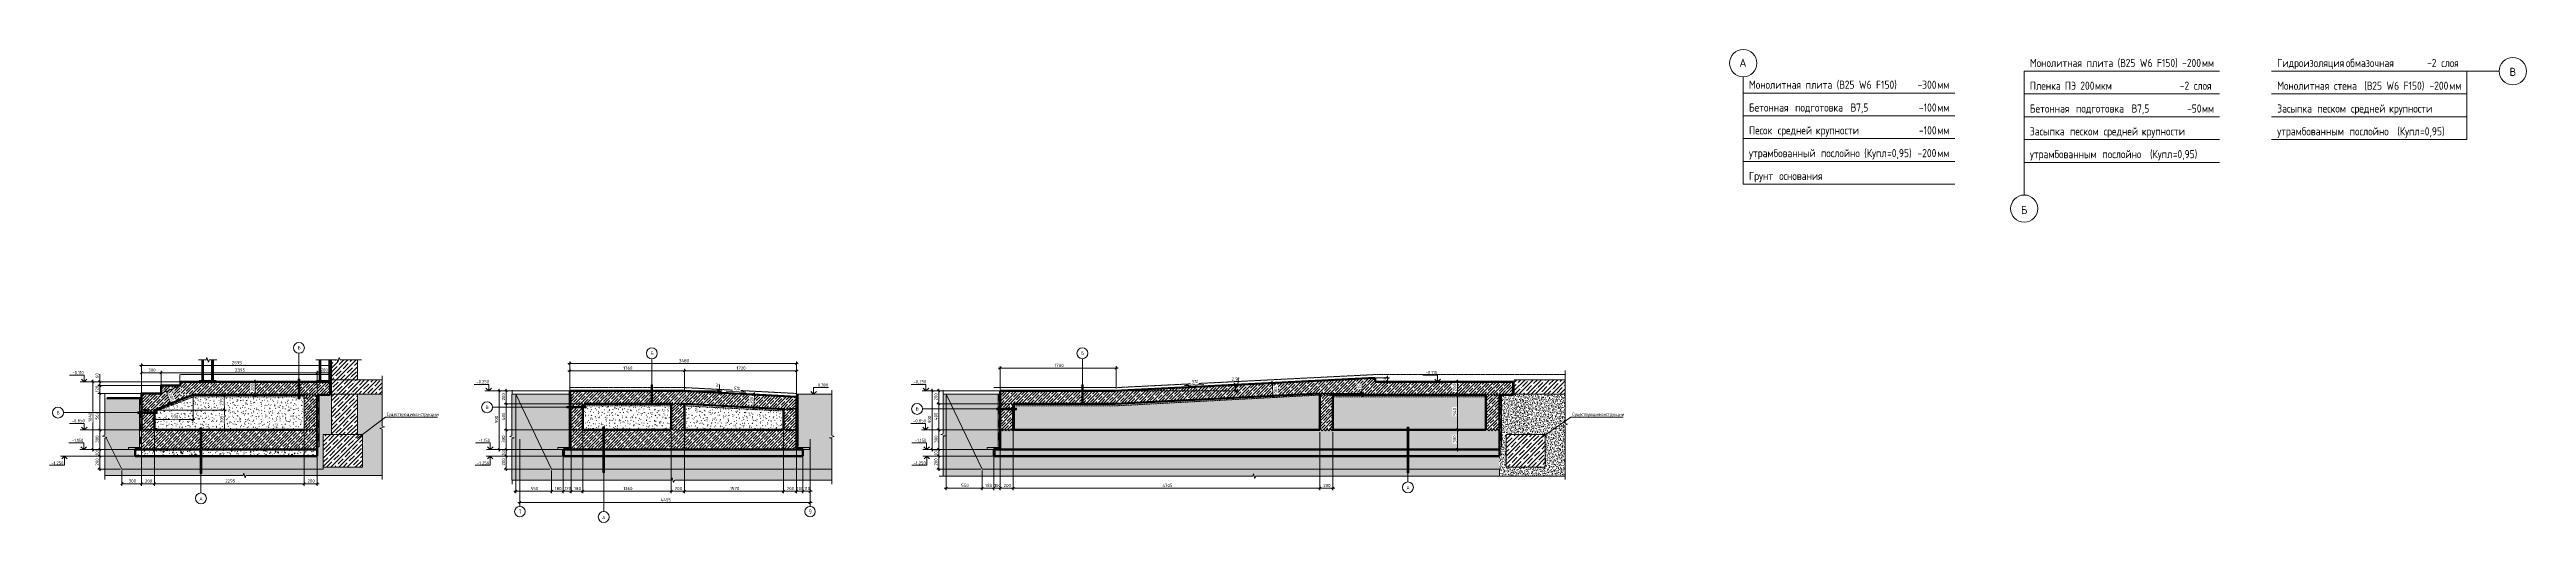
# Model space of a CAD drawing. Header units: millimetres. Extents: x 25978 to 116586, y -2270 to 13021.
# Drawn here: x 51399 to 89427, y -2270 to 4989 of the extents above; entities that cross this region are included whole.
import ezdxf

# ---------------------------------------------------------------- set-up
doc = ezdxf.new("R2010")
doc.units = ezdxf.units.MM
for name, pattern in [('01 Штриховая _2 мм_', [3, 2, -1]), ('01 Штриховая _4 мм_', [6, 3.5, -2.5]), ('02 Штрихпунктирная _20 мм_', [25, 20, -2.5, 0, -2.5])]:
    doc.linetypes.add(name, pattern=pattern)
for name, color, linetype, lineweight in [('AA_Dim', 7, 'Continuous', 9), ('AA_Dim-20', 7, 'Continuous', 9), ('AA_Linii', 7, 'Continuous', 9), ('AA_Oformlenie', 7, 'Continuous', 9), ('AA_Vinoska', 7, 'Continuous', 9), ('AA_Visotnaya otmetka', 7, 'Continuous', 9), ('AF_Balki', 7, 'Continuous', 20), ('AF_Lestnica', 7, '01 Штриховая _2 мм_', 9), ('AF_Perekritie', 7, 'Continuous', 20), ('AF_Perekritie_Опалубка', 253, 'Continuous', 20), ('AF_Stena', 7, '01 Штриховая _4 мм_', 20), ('AF_Stena_Арматура', 253, 'Continuous', 20), ('AF_Stena_Гидроизоляция', 253, 'Continuous', 20), ('AF_Stena_Опалубка', 253, 'Continuous', 20), ('Gen_Dim', 7, 'Continuous', 9), ('KR_Colonna_KG', 7, 'Continuous', 20), ('Оси', 7, 'Continuous', 9)]:
    doc.layers.add(name, color=color, linetype=linetype, lineweight=lineweight)
doc.styles.add('GOST Common_1', font='GOST_Common.ttf', dxfattribs={"width": 0.85, "height": 50})
doc.styles.add('GOST Common_2', font='GOST_Common.ttf', dxfattribs={"height": 50})
doc.styles.add('GOST Common_3', font='GOST_Common.ttf', dxfattribs={"height": 125})
doc.styles.add('ISOCPEUR_1', font='isocpeur.TTF', dxfattribs={"width": 0.85, "height": 125})
doc.styles.add('ISOCPEUR_4', font='isocpeur.TTF', dxfattribs={"width": 0.9, "height": 50})
doc.styles.add('ISOCPEUR_5', font='isocpeur.TTF', dxfattribs={"width": 0.85, "height": 50})
doc.styles.add('ISOCPEUR_6', font='isocpeur.TTF', dxfattribs={"width": 0.7, "height": 70})
doc.styles.add('ISOCPEUR_I_1', font='isocpeui.ttf', dxfattribs={"width": 0.85, "height": 50.961538})
doc.dimstyles.new('01_Точн_3_знака__непрозр_', dxfattribs={"dimscale": 304.8, "dimtxt": 50.137748, "dimasz": 0.111549, "dimexe": 0.098425, "dimexo": 0.065617, "dimgap": 0.016404, "dimtad": 1, "dimdec": 3, "dimrnd": 0.001, "dimdsep": 46, "dimtxsty": 'ISOCPEUR_4', "dimblk1": 'OBLIQUE', "dimblk2": 'OBLIQUE', "dimsah": 1, "dimcen": 0.09, "dimdle": 0.098425, "dimazin": 0, "dimtfac": 1, "dimtdec": 4, "dimtix": 1, "dimtmove": 0, "dimatfit": 3, "dimfxl": 1, "dimtvp": 1, "dimtfill": 1, "dimtolj": 1, "dimtzin": 0, "dimlwd": 18, "dimlwe": 18, "dimarcsym": 2})
doc.dimstyles.new('05_Округл_10мм__непрозр_', dxfattribs={"dimscale": 304.8, "dimtxt": 50.137748, "dimasz": 0.111549, "dimexe": 0.098425, "dimexo": 0.065617, "dimgap": 0.019685, "dimtad": 1, "dimdec": 0, "dimrnd": 10, "dimdsep": 46, "dimtxsty": 'ISOCPEUR_4', "dimblk1": 'OBLIQUE', "dimblk2": 'OBLIQUE', "dimsah": 1, "dimcen": 0.09, "dimdle": 0.098425, "dimazin": 0, "dimtfac": 1, "dimtdec": 4, "dimtix": 1, "dimtmove": 0, "dimatfit": 3, "dimfxl": 1, "dimtvp": 1, "dimtfill": 1, "dimtolj": 1, "dimtzin": 0, "dimlwd": 18, "dimlwe": 18, "dimarcsym": 2})
doc.dimstyles.new('05_Округл_5мм__непрозр_', dxfattribs={"dimscale": 304.8, "dimtxt": 50.137748, "dimasz": 0.111549, "dimexe": 0.098425, "dimexo": 0.065617, "dimgap": 0.006562, "dimtad": 1, "dimdec": 0, "dimrnd": 5, "dimdsep": 46, "dimtxsty": 'ISOCPEUR_4', "dimblk1": 'OBLIQUE', "dimblk2": 'OBLIQUE', "dimsah": 1, "dimcen": 0.09, "dimdle": 0.098425, "dimazin": 0, "dimtfac": 1, "dimtdec": 4, "dimtix": 1, "dimtmove": 0, "dimatfit": 3, "dimfxl": 1, "dimtvp": 1, "dimtfill": 1, "dimtolj": 1, "dimtzin": 0, "dimlwd": 18, "dimlwe": 18, "dimarcsym": 2})
doc.dimstyles.new('05_Округл_5мм__непрозр__1', dxfattribs={"dimscale": 304.8, "dimtxt": 50.137748, "dimasz": 0.111549, "dimexe": 0.098425, "dimexo": 0.065617, "dimgap": 0.006562, "dimtad": 1, "dimdec": 0, "dimrnd": 5, "dimdsep": 46, "dimtxsty": 'ISOCPEUR_4', "dimblk1": 'OBLIQUE', "dimblk2": 'OBLIQUE', "dimsah": 1, "dimcen": 0.09, "dimdle": 0.098425, "dimazin": 0, "dimtfac": 1, "dimtdec": 4, "dimtix": 1, "dimtmove": 1, "dimatfit": 3, "dimfxl": 1, "dimtvp": 1, "dimtfill": 1, "dimtolj": 1, "dimtzin": 0, "dimlwd": 18, "dimlwe": 18, "dimarcsym": 2})
doc.dimstyles.new('05_Округл_5мм__прозр__2', dxfattribs={"dimscale": 304.8, "dimtxt": 50.137748, "dimasz": 0.111549, "dimexe": 0.098425, "dimexo": 0.065617, "dimgap": 0.006562, "dimtad": 1, "dimdec": 0, "dimrnd": 5, "dimdsep": 46, "dimtxsty": 'ISOCPEUR_4', "dimblk1": 'OBLIQUE', "dimblk2": 'OBLIQUE', "dimsah": 1, "dimcen": 0.09, "dimdle": 0.098425, "dimazin": 0, "dimtfac": 1, "dimtdec": 4, "dimtix": 1, "dimtmove": 1, "dimatfit": 3, "dimfxl": 1, "dimtvp": 1, "dimtolj": 1, "dimtzin": 0, "dimlwd": 18, "dimlwe": 18, "dimarcsym": 2})
doc.dimstyles.new('05_Округл_5мм__прозр__3', dxfattribs={"dimscale": 304.8, "dimtxt": 50.137748, "dimasz": 0.111549, "dimexe": 0.098425, "dimexo": 0.065617, "dimgap": 0.006562, "dimtad": 1, "dimdec": 0, "dimrnd": 5, "dimdsep": 46, "dimtxsty": 'ISOCPEUR_4', "dimblk1": 'OBLIQUE', "dimblk2": 'OBLIQUE', "dimsah": 1, "dimcen": 0.09, "dimdle": 0.098425, "dimazin": 0, "dimtfac": 1, "dimtdec": 4, "dimtix": 1, "dimtmove": 0, "dimatfit": 3, "dimfxl": 1, "dimtvp": 1, "dimtolj": 1, "dimtzin": 0, "dimlwd": 18, "dimlwe": 18, "dimarcsym": 2})
doc.dimstyles.new('Засечка_4', dxfattribs={"dimscale": 304.8, "dimtxt": 50.137748, "dimasz": 0.131234, "dimexe": 0.15748, "dimexo": 0.098425, "dimgap": 0.032808, "dimtad": 1, "dimdec": 0, "dimzin": 0, "dimdsep": 46, "dimtxsty": 'ISOCPEUR_5', "dimblk1": 'OBLIQUE', "dimblk2": 'OBLIQUE', "dimsah": 1, "dimcen": 0.09, "dimadec": 1, "dimazin": 2, "dimtfac": 1, "dimtdec": 4, "dimtmove": 1, "dimatfit": 1, "dimfxl": 1, "dimtvp": 1, "dimtolj": 1, "dimtzin": 0, "dimarcsym": 2})
doc.dimstyles.new('Засечка_5', dxfattribs={"dimscale": 304.8, "dimtxt": 50.137748, "dimasz": 0.131234, "dimexe": 0.15748, "dimexo": 0.098425, "dimgap": 0.032808, "dimtad": 1, "dimdec": 0, "dimzin": 0, "dimdsep": 46, "dimtxsty": 'ISOCPEUR_5', "dimblk1": 'OBLIQUE', "dimblk2": 'OBLIQUE', "dimsah": 1, "dimcen": 0.09, "dimadec": 1, "dimazin": 2, "dimtfac": 1, "dimtdec": 4, "dimtix": 1, "dimtmove": 1, "dimatfit": 3, "dimfxl": 1, "dimtvp": 1, "dimtolj": 1, "dimtzin": 0, "dimarcsym": 2})
pattern_1 = [(45, (54193.64, -680), (-44.9013, 44.9013), []), (45, (54238.545, -680), (-44.9013, 44.9013), [79.375, -15.875, 0.6706, -15.204])]
pattern_2 = [(45, (54193.64, -680), (-62.8618, 62.8618), []), (45, (54256.505, -680), (-62.8618, 62.8618), [111.125, -22.225, 0.6706, -21.554])]
pattern_3 = [(45, (60542.43, -625), (-44.9013, 44.9013), []), (45, (60587.33, -625), (-44.9013, 44.9013), [79.375, -15.875, 0.6706, -15.204])]
pattern_4 = [(0, (29472.484, -625), (162.56, 40.64), [6.706, -115.214, 6.706, -115.214, -650.24]), (0, (29472.484, -625), (162.56, 40.64), [-243.84, 6.706, -237.134, 6.706, -115.214, -284.48]), (0, (29472.484, -625), (162.56, 40.64), [-609.6, 6.706, -74.574, 6.706, -196.494]), (120, (29533.444, -604.68), (-116.4753, 120.4611), [6.706, -115.214, 6.706, -115.214, -650.24]), (120, (29533.444, -604.68), (-116.4753, 120.4611), [-243.84, 6.706, -237.134, 6.706, -115.214, -284.48]), (120, (29533.444, -604.68), (-116.4753, 120.4611), [-609.6, 6.706, -74.574, 6.706, -196.494]), (240, (29553.764, -523.4), (-46.0847, -161.1011), [6.706, -115.214, 6.706, -115.214, -650.24]), (240, (29553.764, -523.4), (-46.0847, -161.1011), [-243.84, 6.706, -237.134, 6.706, -115.214, -284.48]), (240, (29553.764, -523.4), (-46.0847, -161.1011), [-609.6, 6.706, -74.574, 6.706, -196.494])]
pattern_5 = [(45, (69107.43, -625), (-44.9013, 44.9013), []), (45, (69152.33, -625), (-44.9013, 44.9013), [79.375, -15.875, 0.67056, -15.204])]
pattern_6 = [(45, (69107.43, -625), (-62.8618, 62.8618), []), (45, (69170.29, -625), (-62.8618, 62.8618), [111.125, -22.225, 0.6706, -21.554])]
pattern_7 = [(0, (69107.43, -625), (81.28, 20.32), [6.706, -54.254, 6.706, -54.254, -325.12]), (0, (69107.43, -625), (81.28, 20.32), [-121.92, 6.706, -115.214, 6.706, -54.254, -142.24]), (0, (69107.43, -625), (81.28, 20.32), [-304.8, 6.706, -33.934, 6.706, -94.894]), (120, (69137.91, -614.84), (-58.237636, 60.230545), [6.706, -54.254, 6.706, -54.254, -325.12]), (120, (69137.91, -614.84), (-58.237636, 60.230545), [-121.92, 6.706, -115.214, 6.706, -54.254, -142.24]), (120, (69137.91, -614.84), (-58.237636, 60.230545), [-304.8, 6.706, -33.934, 6.706, -94.894]), (240, (69148.07, -574.2), (-23.042364, -80.550545), [6.706, -54.254, 6.706, -54.254, -325.12]), (240, (69148.07, -574.2), (-23.042364, -80.550545), [-121.92, 6.706, -115.214, 6.706, -54.254, -142.24]), (240, (69148.07, -574.2), (-23.042364, -80.550545), [-304.8, 6.706, -33.934, 6.706, -94.894])]

msp = doc.modelspace()

# ---------------------------------------------------------------- texts
at = {"layer": 'AA_Vinoska', "attachment_point": 1}
for s, insert, char_height, width, style in [('\\fGOST Common|b0|i0|c204|p34|;В', (89166.6148, 4709.4665), 125, 124.261562, 'GOST Common_3'), ('\\fGOST Common|b0|i0|c204|p34|;Б', (81666.5761, 2589.6016), 125, 120.253125, 'GOST Common_3'), ('\\fGOST Common|b0|i0|c204|p34|;Б', (55209.0133, 437.6028), 50, 48.10125, 'GOST Common_2'), ('\\fGOST Common|b0|i0|c204|p34|;Б', (60625.8023, 353.1712), 50, 48.10125, 'GOST Common_2'), ('\\fGOST Common|b0|i0|c204|p34|;Б', (67237.1151, 354.661), 50, 48.10125, 'GOST Common_2'), ('\\fGOST Common|b0|i0|c204|p34|;В', (51506.6776, -560.8145), 50, 49.704625, 'GOST Common_2'), ('Существующие', (56576.9365, -585.2812), 50, 483.818406, 'GOST Common_1'), ('\\fGOST Common|b0|i0|c204|p34|;\\W.85; ', (56976.1266, -585.2812), 50, 17.717294, 'GOST Common_1'), ('конструкции', (56990.7448, -585.2812), 50, 412.949231, 'GOST Common_1'), ('\\fGOST Common|b0|i0|c204|p34|;В', (58094.3467, -478.5652), 50, 49.704625, 'GOST Common_2'), ('\\fGOST Common|b0|i0|c204|p34|;В', (64697.2487, -504.3184), 50, 49.704625, 'GOST Common_2'), ('Существующие', (74779.3699, -585.2812), 50, 483.818406, 'GOST Common_1'), ('\\fGOST Common|b0|i0|c204|p34|;\\W.85; ', (75178.56, -585.2812), 50, 17.717294, 'GOST Common_1'), ('конструкции', (75193.1783, -585.2812), 50, 412.949231, 'GOST Common_1'), ('\\fGOST Common|b0|i0|c204|p34|;А', (53699.8445, -1883.4214), 50, 54.51475, 'GOST Common_2'), ('\\fGOST Common|b0|i0|c204|p34|;А', (72230.5179, -1715.2579), 50, 54.51475, 'GOST Common_2'), ('\\fGOST Common|b0|i0|c204|p34|;А', (59883.6879, -2169.1899), 50, 54.51475, 'GOST Common_2')]:
    msp.add_mtext(s, dxfattribs=dict(at, insert=insert, char_height=char_height, width=width, style=style))
at = {"layer": 'AA_Visotnaya otmetka', "char_height": 50, "attachment_point": 1, "line_spacing_factor": 1.135194, "style": 'ISOCPEUR_5'}
for s, insert, width in [('-0,110', (51749.5047, 55.1359), 171.464101), ('-0,110', (72528.1195, 55.1359), 171.464101), ('-0,250', (57952.3607, -84.8641), 191.919467), ('-0,300', (63159.4213, -134.8641), 191.919467), ('-0,250', (64664.7598, -84.8641), 191.919467), ('-0,850', (51741.5254, -684.8641), 191.919467), ('-0,850', (64658.209, -684.8641), 191.919467), ('-1,150', (51742.5444, -984.8641), 171.464101), ('-1,150', (57984.8308, -984.8641), 171.464101), ('-1,150', (64683.615, -984.8641), 171.464101), ('-1,250', (51427.2942, -1333.4636), 181.691784), ('-1,250', (57962.7354, -1333.4636), 181.691784), ('-1,250', (64666.4052, -1333.4636), 181.691784)]:
    msp.add_mtext(s, dxfattribs=dict(at, insert=insert, width=width))
at = {"layer": 'Оси', "char_height": 70, "width": 41.527412, "attachment_point": 1, "style": 'ISOCPEUR_6'}
for s, insert in [('\\fISOCPEUR|b0|i0|c204|p34|;\\W.7;7', (58602.8289, -2069.0306)), ('\\fISOCPEUR|b0|i0|c204|p34|;\\W.7;9', (63057.8289, -2069.0306))]:
    msp.add_mtext(s, dxfattribs=dict(at, insert=insert))

# ---------------------------------------------------------------- blocks, each defined once
blk = doc.blocks.new('Лестницы 1 - Лестницы 1-3688333-Сечение 3')
at = {"layer": 'AF_Lestnica', "linetype": 'Continuous'}
h = blk.add_hatch(dxfattribs=at)
h.set_pattern_fill('FP_3', color=256, style=0, pattern_type=2)
h.set_pattern_definition([(45, (5152.966, -680), (-44.9013, 44.9013), []), (45, (5197.87, -680), (-44.9013, 44.9013), [79.375, -15.875, 0.6706, -15.204])])
h.paths.add_polyline_path([(3971, -850), (3971, -850), (3971, -545), (4559, -310), (4543, -310), (4522, -318), (4363, -318), (4363, -176), (4371, -176), (4371, -170), (4071, -170), (4071, -290), (3771, -290), (3771, -537), (3971, -537), (3971, -553), (3771, -553), (3771, -842), (3971, -842)])
at = {"layer": 'AF_Lestnica', "color": 10, "linetype": 'Continuous', "lineweight": 50}
for p, q in [((3771, -290), (3771, -850)), ((4071, -290), (3771, -290)), ((3771, -290), (3771, -850)), ((3771, -290), (3771, -290)), ((4071, -170), (4071, -290)), ((4371, -170), (4071, -170)), ((4071, -170), (4071, -290)), ((4071, -170), (4071, -170)), ((3971, -850), (3971, -545))]:
    blk.add_line(p, q, dxfattribs=at)
at = {"layer": 'AF_Lestnica', "color": 10, "linetype": 'Continuous', "lineweight": 50, "flags": 128}
blk.add_lwpolyline([(3971, -545), (4036, -519), (4102, -493), (4167, -467), (4232, -441), (4298, -415), (4363, -388), (4429, -362), (4494, -336), (4559, -310)], dxfattribs=at)
blk = doc.blocks.new('Лестницы 2 - Лестницы 1-3699303-Сечение 3')
at = {"layer": 'AF_Lestnica', "linetype": 'Continuous'}
h = blk.add_hatch(dxfattribs=at)
h.set_pattern_fill('FP_5', color=256, style=0, pattern_type=2)
h.set_pattern_definition([(0, (5152.966, -680), (162.56, 40.64), [6.706, -115.214, 6.706, -115.214, -650.24]), (0, (5152.966, -680), (162.56, 40.64), [-243.84, 6.706, -237.134, 6.706, -115.214, -284.48]), (0, (5152.966, -680), (162.56, 40.64), [-609.6, 6.706, -74.574, 6.706, -196.494]), (120, (5213.926, -659.68), (-116.4753, 120.4611), [6.706, -115.214, 6.706, -115.214, -650.24]), (120, (5213.926, -659.68), (-116.4753, 120.4611), [-243.84, 6.706, -237.134, 6.706, -115.214, -284.48]), (120, (5213.926, -659.68), (-116.4753, 120.4611), [-609.6, 6.706, -74.574, 6.706, -196.494]), (240, (5234.246, -578.4), (-46.0847, -161.1011), [6.706, -115.214, 6.706, -115.214, -650.24]), (240, (5234.246, -578.4), (-46.0847, -161.1011), [-243.84, 6.706, -237.134, 6.706, -115.214, -284.48]), (240, (5234.246, -578.4), (-46.0847, -161.1011), [-609.6, 6.706, -74.574, 6.706, -196.494])])
h.paths.add_polyline_path([(6466, -850), (6466, -318), (6266, -318), (6266, -310), (4559, -310), (3971, -545), (3971, -850), (6266, -850), (6266, -842), (6466, -842), (6466, -850)])
at = {"layer": 'AF_Lestnica', "color": 10, "linetype": 'Continuous', "lineweight": 50}
for p, q in [((4559, -310), (3971, -545)), ((6266, -310), (4559, -310)), ((6466, -850), (6466, -310)), ((3971, -545), (3971, -850)), ((3971, -545), (3971, -850)), ((3971, -850), (6266, -850))]:
    blk.add_line(p, q, dxfattribs=at)
blk = doc.blocks.new('354_Прокат Лист _НесКаркас_РабПлоск_ - 354_Прокат Лист _НесКаркас_РабПлоск_-3883364-Сечение 3')
at = {"layer": 'AF_Balki'}
blk.add_hatch(color=256, dxfattribs=at).paths.add_polyline_path([(6489, -110), (6666, -110), (6666, -100), (6456, -100), (6456, -110)])
at = {"layer": 'AF_Balki', "lineweight": 60}
for p, q in [((6666, -100), (6456, -100)), ((6456, -100), (6456, -110)), ((6456, -110), (6666, -110)), ((6666, -110), (6666, -100))]:
    blk.add_line(p, q, dxfattribs=at)
blk = doc.blocks.new('354_Прокат Лист _НесКаркас_РабПлоск_ - 354_Прокат Лист _НесКаркас_РабПлоск_-3861794-Сечение 3')
at = {"layer": 'AF_Balki'}
blk.add_hatch(color=256, dxfattribs=at).paths.add_polyline_path([(4915, -110), (4915, -100), (4655, -100), (4655, -110)])
at = {"layer": 'AF_Balki', "lineweight": 60}
for p, q in [((4655, -100), (4655, -110)), ((4915, -100), (4655, -100)), ((4655, -110), (4915, -110)), ((4915, -110), (4915, -100))]:
    blk.add_line(p, q, dxfattribs=at)
blk = doc.blocks.new('Последовательность узлов - 3мм масшт20 маскировка-904226-Сечение 3')
at = {"layer": 'AA_Oformlenie'}
for p, q in [((3771, -850), (3783, -837)), ((3808, -862), (3783, -837)), ((3821, -850), (3808, -862)), ((3821, -850), (3833, -837)), ((3858, -862), (3833, -837)), ((3871, -850), (3858, -862)), ((3871, -850), (3883, -837)), ((3908, -862), (3883, -837)), ((3921, -850), (3908, -862)), ((3921, -850), (3933, -837)), ((3958, -862), (3933, -837)), ((3971, -850), (3958, -862))]:
    blk.add_line(p, q, dxfattribs=at)
blk = doc.blocks.new('011_ЛинияОбрыва _ЭлУзла_Линия_ - Тип 1-3921515-Сечение 3')
at = {"layer": 'AA_Oformlenie'}
for p, q in [((6506, 225), (6774, 225)), ((6818, 225), (7086, 225))]:
    blk.add_line(p, q, dxfattribs=at)
blk = doc.blocks.new('011_ЛинияОбрыва _ЭлУзла_Линия_ - Тип 1-3755141-Сечение 3')
at = {"layer": 'AA_Oformlenie'}
for p, q in [((3236, -1550), (5329, -1550)), ((5373, -1550), (7466, -1550))]:
    blk.add_line(p, q, dxfattribs=at)
blk = doc.blocks.new('011_ЛинияОбрыва _ЭлУзла_Линия_ - Тип 1-3725664-Сечение 3')
at = {"layer": 'AA_Oformlenie'}
for p, q in [((7466, -792), (7466, -80)), ((7466, -1550), (7466, -837))]:
    blk.add_line(p, q, dxfattribs=at)
blk = doc.blocks.new('011_ЛинияОбрыва _ЭлУзла_Линия_ - Тип 1-3725814-Сечение 3')
at = {"layer": 'AA_Oformlenie'}
for p, q in [((3206, -932), (3206, -360)), ((3206, -1550), (3206, -977))]:
    blk.add_line(p, q, dxfattribs=at)
blk = doc.blocks.new('Последовательность узлов - М20-1713677-Сечение 3')
at = {"layer": 'AA_Oformlenie'}
for points in [[(3771, -460), (3771, -360), (3741, -360), (3741, -460)], [(3771, -660), (3771, -560), (3741, -560), (3741, -660)], [(3771, -860), (3771, -760), (3741, -760), (3741, -860)], [(3771, -1060), (3771, -960), (3741, -960), (3741, -1060)]]:
    blk.add_hatch(color=256, dxfattribs=at).paths.add_polyline_path(points)
for p, q in [((3741, -460), (3741, -360)), ((3741, -360), (3771, -360)), ((3741, -360), (3741, -560)), ((3771, -360), (3741, -360)), ((3771, -360), (3771, -460)), ((3771, -560), (3771, -360)), ((3771, -460), (3741, -460)), ((3741, -560), (3771, -560)), ((3741, -660), (3741, -560)), ((3741, -560), (3771, -560)), ((3741, -560), (3741, -760)), ((3771, -560), (3741, -560)), ((3771, -660), (3741, -660)), ((3741, -760), (3771, -760)), ((3741, -860), (3741, -760)), ((3741, -760), (3771, -760)), ((3741, -760), (3741, -960)), ((3771, -760), (3741, -760)), ((3771, -560), (3771, -660)), ((3771, -760), (3771, -560)), ((3771, -760), (3771, -860)), ((3771, -960), (3771, -760)), ((3771, -860), (3741, -860)), ((3741, -960), (3771, -960)), ((3741, -1060), (3741, -960)), ((3741, -960), (3771, -960)), ((3741, -960), (3741, -1120)), ((3771, -960), (3741, -960)), ((3771, -1060), (3741, -1060)), ((3771, -960), (3771, -1060)), ((3771, -1160), (3771, -960)), ((3741, -1150), (3741, -1160)), ((3741, -1160), (3771, -1160))]:
    blk.add_line(p, q, dxfattribs=at)
blk = doc.blocks.new('Последовательность узлов - М20-V6-Сечение 3')
at = {"layer": 'AA_Oformlenie'}
blk.add_hatch(color=256, dxfattribs=at).paths.add_polyline_path([(3771, -1150), (3771, -1120), (3671, -1120), (3671, -1150), (3674, -1150)])
for p, q in [((3771, -1120), (3571, -1120)), ((3571, -1120), (3571, -1150)), ((3671, -1120), (3771, -1120)), ((3671, -1150), (3671, -1120)), ((3771, -1120), (3771, -1150)), ((3771, -1150), (3771, -1120)), ((3571, -1150), (3771, -1150)), ((3771, -1150), (3671, -1150))]:
    blk.add_line(p, q, dxfattribs=at)
blk = doc.blocks.new('011_ЛинияОбрыва _ЭлУзла_Линия_ - Тип 1-3921750-Сечение 3')
at = {"layer": 'AA_Oformlenie'}
for p, q in [((4763, 225), (4705, 225)), ((4865, 225), (4807, 225))]:
    blk.add_line(p, q, dxfattribs=at)
blk = doc.blocks.new('Последовательность узлов - М20-V7-Сечение 3')
at = {"layer": 'AA_Oformlenie'}
for points in [[(6489, -410), (6496, -410), (6496, -310), (6466, -310), (6466, -410)], [(6489, -610), (6496, -610), (6496, -510), (6466, -510), (6466, -610)], [(6489, -810), (6496, -810), (6496, -710), (6466, -710), (6466, -810)], [(6489, -1010), (6496, -1010), (6496, -910), (6466, -910), (6466, -1010)]]:
    blk.add_hatch(color=256, dxfattribs=at).paths.add_polyline_path(points)
for p, q in [((6496, -310), (6466, -310)), ((6466, -310), (6466, -410)), ((6466, -310), (6496, -310)), ((6466, -510), (6466, -310)), ((6496, -410), (6496, -310)), ((6496, -310), (6496, -510)), ((6466, -410), (6496, -410)), ((6496, -510), (6466, -510)), ((6496, -510), (6466, -510)), ((6466, -510), (6466, -610)), ((6466, -510), (6496, -510)), ((6466, -710), (6466, -510)), ((6466, -610), (6496, -610)), ((6496, -710), (6466, -710)), ((6496, -710), (6466, -710)), ((6466, -710), (6466, -810)), ((6466, -710), (6496, -710)), ((6466, -910), (6466, -710)), ((6496, -610), (6496, -510)), ((6496, -510), (6496, -710)), ((6496, -810), (6496, -710)), ((6496, -710), (6496, -910)), ((6466, -810), (6496, -810)), ((6496, -910), (6466, -910)), ((6496, -910), (6466, -910)), ((6466, -910), (6466, -1010)), ((6466, -910), (6496, -910)), ((6466, -1110), (6466, -910)), ((6466, -1010), (6496, -1010)), ((6496, -1110), (6466, -1110)), ((6496, -1010), (6496, -910)), ((6496, -910), (6496, -1110))]:
    blk.add_line(p, q, dxfattribs=at)
blk = doc.blocks.new('Засыпка - Засыпка-3699984-Сечение 4')
at = {"layer": 'AF_Perekritie', "lineweight": 9}
h = blk.add_hatch(dxfattribs=at)
h.set_pattern_fill('FP_11', color=256, style=0, pattern_type=2)
h.set_pattern_definition(pattern_4)
h.paths.add_polyline_path([(31595, -850), (31595, -530), (30075, -450), (30075, -850), (31153, -850)])
at = {"layer": 'AF_Perekritie', "lineweight": 60}
for p, q in [((30075, -450), (30075, -850)), ((31595, -530), (30075, -450)), ((31595, -850), (31595, -530)), ((30075, -850), (31595, -850))]:
    blk.add_line(p, q, dxfattribs=at)
blk = doc.blocks.new('Засыпка 2 - Засыпка 2-3700114-Сечение 4')
at = {"layer": 'AF_Perekritie', "lineweight": 9}
h = blk.add_hatch(dxfattribs=at)
h.set_pattern_fill('FP_11', color=256, style=0, pattern_type=2)
h.set_pattern_definition(pattern_4)
h.paths.add_polyline_path([(29875, -850), (29875, -450), (28535, -450), (28535, -458), (28515, -458), (28515, -842), (28535, -842), (28535, -850), (29846, -850)])
at = {"layer": 'AF_Perekritie', "lineweight": 60}
for p, q in [((28515, -458), (28515, -842)), ((29875, -450), (28535, -450)), ((29875, -850), (29875, -450)), ((28535, -850), (29875, -850))]:
    blk.add_line(p, q, dxfattribs=at)
blk = doc.blocks.new('Последовательность узлов - 3мм масшт20 маскировка-904226-Сечение 4')
at = {"layer": 'AA_Oformlenie'}
for p, q in [((28335, -850), (28337, -848)), ((28337, -848), (28348, -838)), ((28373, -863), (28348, -838)), ((28385, -850), (28373, -863)), ((28385, -850), (28398, -838)), ((28423, -863), (28398, -838)), ((28435, -850), (28423, -863)), ((28435, -850), (28448, -838)), ((28473, -863), (28448, -838)), ((28485, -850), (28473, -863)), ((28485, -850), (28498, -838)), ((28523, -863), (28498, -838)), ((28535, -850), (28523, -863))]:
    blk.add_line(p, q, dxfattribs=at)
blk = doc.blocks.new('011_ЛинияОбрыва _ЭлУзла_Линия_ - Тип 1-3757332-Сечение 4')
at = {"layer": 'AA_Oformlenie'}
for p, q in [((27459, -1620), (29877, -1620)), ((29922, -1620), (32339, -1620))]:
    blk.add_line(p, q, dxfattribs=at)
blk = doc.blocks.new('011_ЛинияОбрыва _ЭлУзла_Линия_ - Тип 1-3734415-Сечение 4')
at = {"layer": 'AA_Oformlenie'}
for p, q in [((32339, -937), (32339, -300)), ((32339, -1620), (32339, -982))]:
    blk.add_line(p, q, dxfattribs=at)
blk = doc.blocks.new('Последовательность узлов - М20-1713677-Сечение 4')
at = {"layer": 'AA_Oformlenie'}
for points in [[(28335.061608, -400), (28335.061608, -300), (28305.061608, -300), (28305.061608, -400)], [(28335.061608, -600), (28335.061608, -500), (28305.061608, -500), (28305.061608, -600)], [(28335.061608, -800), (28335.061608, -700), (28305.061608, -700), (28305.061608, -800)], [(28335.061608, -1000), (28335.061608, -900), (28305.061608, -900), (28305.061608, -1000)]]:
    blk.add_hatch(color=256, dxfattribs=at).paths.add_polyline_path(points)
for p, q in [((28305.061608, -400), (28305.061608, -300)), ((28305.061608, -300), (28335.061608, -300)), ((28305.061608, -300), (28305.061608, -500)), ((28335.061608, -300), (28305.061608, -300)), ((28335.061608, -300), (28335.061608, -400)), ((28335.061608, -500), (28335.061608, -300)), ((28335.061608, -400), (28305.061608, -400)), ((28305.061608, -500), (28335.061608, -500)), ((28305.061608, -600), (28305.061608, -500)), ((28305.061608, -500), (28335.061608, -500)), ((28305.061608, -500), (28305.061608, -700)), ((28335.061608, -500), (28305.061608, -500)), ((28335.061608, -600), (28305.061608, -600)), ((28305.061608, -700), (28335.061608, -700)), ((28305.061608, -800), (28305.061608, -700)), ((28305.061608, -700), (28335.061608, -700)), ((28305.061608, -700), (28305.061608, -900)), ((28335.061608, -700), (28305.061608, -700)), ((28335.061608, -500), (28335.061608, -600)), ((28335.061608, -700), (28335.061608, -500)), ((28335.061608, -700), (28335.061608, -800)), ((28335.061608, -900), (28335.061608, -700)), ((28335.061608, -800), (28305.061608, -800)), ((28305.061608, -900), (28335.061608, -900)), ((28305.061608, -1000), (28305.061608, -900)), ((28305.061608, -900), (28335.061608, -900)), ((28305.061608, -900), (28305.061608, -1100)), ((28335.061608, -900), (28305.061608, -900)), ((28335.061608, -1000), (28305.061608, -1000)), ((28305.061608, -1100), (28335.061608, -1100)), ((28335.061608, -900), (28335.061608, -1000)), ((28335.061608, -1100), (28335.061608, -900))]:
    blk.add_line(p, q, dxfattribs=at)
blk = doc.blocks.new('Последовательность узлов - М20-V8-Сечение 4')
at = {"layer": 'AA_Oformlenie'}
blk.add_hatch(color=256, dxfattribs=at).paths.add_polyline_path([(28335, -1148), (28335, -1118), (28235, -1118), (28235, -1148)])
for p, q in [((28335, -1118), (28135, -1118)), ((28135, -1118), (28135, -1148)), ((28235, -1118), (28335, -1118)), ((28235, -1148), (28235, -1118)), ((28335, -1118), (28335, -1148)), ((28335, -1148), (28335, -1118)), ((28135, -1148), (28335, -1148)), ((28335, -1148), (28235, -1148))]:
    blk.add_line(p, q, dxfattribs=at)
blk = doc.blocks.new('Последовательность узлов - 3мм масшт20 маскировка-V9-Сечение 4')
at = {"layer": 'AA_Oformlenie'}
for p, q in [((29875.061608, -850), (29887.561608, -837.5)), ((29912.561608, -862.5), (29887.561608, -837.5)), ((29925.061608, -850), (29912.561608, -862.5)), ((29925.061608, -850), (29937.561608, -837.5)), ((29962.561608, -862.5), (29937.561608, -837.5)), ((29975.061608, -850), (29962.561608, -862.5)), ((29975.061608, -850), (29987.561608, -837.5)), ((30012.561608, -862.5), (29987.561608, -837.5)), ((30025.061608, -850), (30012.561608, -862.5)), ((30025.061608, -850), (30037.561608, -837.5)), ((30062.561608, -862.5), (30037.561608, -837.5)), ((30075.061608, -850), (30062.561608, -862.5))]:
    blk.add_line(p, q, dxfattribs=at)
blk = doc.blocks.new('011_ЛинияОбрыва _ЭлУзла_Линия_ - Тип 1-3734377-Сечение 4')
at = {"layer": 'AA_Oformlenie'}
for p, q in [((27429, -937), (27429, -300)), ((27429, -1620), (27429, -982))]:
    blk.add_line(p, q, dxfattribs=at)
blk = doc.blocks.new('Последовательность узлов - 3мм масшт20 маскировка-904226-Сечение 5')
at = {"layer": 'AA_Oformlenie'}
for p, q in [((28315.061608, -850), (28327.561608, -837.5)), ((28352.561608, -862.5), (28327.561608, -837.5)), ((28365.061608, -850), (28352.561608, -862.5)), ((28365.061608, -850), (28377.561608, -837.5)), ((28402.561608, -862.5), (28377.561608, -837.5)), ((28415.061608, -850), (28402.561608, -862.5)), ((28415.061608, -850), (28427.561608, -837.5)), ((28452.561608, -862.5), (28427.561608, -837.5)), ((28465.061608, -850), (28452.561608, -862.5)), ((28465.061608, -850), (28477.561608, -837.5)), ((28502.561608, -862.5), (28477.561608, -837.5)), ((28515.061608, -850), (28502.561608, -862.5))]:
    blk.add_line(p, q, dxfattribs=at)
blk = doc.blocks.new('011_ЛинияОбрыва _ЭлУзла_Линия_ - Тип 1-3739414-Сечение 5')
at = {"layer": 'AA_Oformlenie'}
for p, q in [((27438, -907), (27438, -300)), ((27438, -1560), (27438, -952))]:
    blk.add_line(p, q, dxfattribs=at)
blk = doc.blocks.new('011_ЛинияОбрыва _ЭлУзла_Линия_ - Тип 1-3753346-Сечение 5')
at = {"layer": 'AA_Oformlenie'}
for p, q in [((27438, -1560), (32191, -1560)), ((32236, -1560), (36988, -1560))]:
    blk.add_line(p, q, dxfattribs=at)
blk = doc.blocks.new('Последовательность узлов - М20-1713677-Сечение 5')
at = {"layer": 'AA_Oformlenie'}
for points in [[(28315.061608, -400), (28315.061608, -300), (28285.061608, -300), (28285.061608, -400)], [(28315.061608, -600), (28315.061608, -500), (28285.061608, -500), (28285.061608, -600)], [(28315.061608, -800), (28315.061608, -700), (28285.061608, -700), (28285.061608, -800)], [(28315.061608, -1000), (28315.061608, -900), (28285.061608, -900), (28285.061608, -1000)]]:
    blk.add_hatch(color=256, dxfattribs=at).paths.add_polyline_path(points)
for p, q in [((28285.061608, -400), (28285.061608, -300)), ((28285.061608, -300), (28315.061608, -300)), ((28285.061608, -300), (28285.061608, -500)), ((28315.061608, -300), (28285.061608, -300)), ((28315.061608, -300), (28315.061608, -400)), ((28315.061608, -500), (28315.061608, -300)), ((28315.061608, -400), (28285.061608, -400)), ((28285.061608, -500), (28315.061608, -500)), ((28285.061608, -600), (28285.061608, -500)), ((28285.061608, -500), (28315.061608, -500)), ((28285.061608, -500), (28285.061608, -700)), ((28315.061608, -500), (28285.061608, -500)), ((28315.061608, -600), (28285.061608, -600)), ((28285.061608, -700), (28315.061608, -700)), ((28285.061608, -800), (28285.061608, -700)), ((28285.061608, -700), (28315.061608, -700)), ((28285.061608, -700), (28285.061608, -900)), ((28315.061608, -700), (28285.061608, -700)), ((28315.061608, -500), (28315.061608, -600)), ((28315.061608, -700), (28315.061608, -500)), ((28315.061608, -700), (28315.061608, -800)), ((28315.061608, -900), (28315.061608, -700)), ((28315.061608, -800), (28285.061608, -800)), ((28285.061608, -900), (28315.061608, -900)), ((28285.061608, -1000), (28285.061608, -900)), ((28285.061608, -900), (28315.061608, -900)), ((28285.061608, -900), (28285.061608, -1100)), ((28315.061608, -900), (28285.061608, -900)), ((28315.061608, -1000), (28285.061608, -1000)), ((28285.061608, -1100), (28315.061608, -1100)), ((28315.061608, -900), (28315.061608, -1000)), ((28315.061608, -1100), (28315.061608, -900))]:
    blk.add_line(p, q, dxfattribs=at)
blk = doc.blocks.new('Последовательность узлов - М20-V10-Сечение 5')
at = {"layer": 'AA_Oformlenie'}
blk.add_hatch(color=256, dxfattribs=at).paths.add_polyline_path([(28315.061608, -1150), (28315.061608, -1120), (28215.061608, -1120), (28215.061608, -1150)])
for p, q in [((28315.061608, -1120), (28115.061608, -1120)), ((28115.061608, -1120), (28115.061608, -1150)), ((28215.061608, -1120), (28315.061608, -1120)), ((28215.061608, -1150), (28215.061608, -1120)), ((28315.061608, -1120), (28315.061608, -1150)), ((28315.061608, -1150), (28315.061608, -1120)), ((28115.061608, -1150), (28315.061608, -1150)), ((28315.061608, -1150), (28215.061608, -1150))]:
    blk.add_line(p, q, dxfattribs=at)
blk = doc.blocks.new('011_ЛинияОбрыва _ЭлУзла_Линия_ - Тип 1-3798767-Сечение 5')
at = {"layer": 'AA_Oformlenie'}
for p, q in [((36988, -752), (36988, 0)), ((36988, -1550), (36988, -797))]:
    blk.add_line(p, q, dxfattribs=at)
blk = doc.blocks.new('DIMBLOCK41-Сечение 3')
at = {"layer": 'AA_Dim-20', "lineweight": 18}
for p, q in [((52171, 8), (52171, -75)), ((53391, -110), (52141, -110)), ((53091, -170), (52141, -170)), ((52171, -75), (52171, -140)), ((52171, -80), (52171, -170)), ((52171, -110), (53391, -110)), ((52171, -170), (53091, -170))]:
    blk.add_line(p, q, dxfattribs=at)
at = {"layer": 'AA_Dim-20', "lineweight": 30}
for p, q in [((52171, -110), (52154, -93)), ((52171, -170), (52154, -153)), ((52171, -110), (52188, -127)), ((52171, -170), (52188, -187))]:
    blk.add_line(p, q, dxfattribs=at)
at = {"layer": 'AA_Dim-20', "color": 0, "lineweight": 18, "insert": (52104, -55), "char_height": 50, "width": 74.92, "attachment_point": 1, "rotation": 90, "line_spacing_factor": 1.135194, "style": 'ISOCPEUR_4'}
blk.add_mtext('60', dxfattribs=at)
blk = doc.blocks.new('_Oblique')
at = {"color": 0, "linetype": 'ByBlock', "lineweight": -2}
blk.add_line((-0.5, -0.5), (0.5, 0.5), dxfattribs=at)
blk = doc.blocks.new('DIMBLOCK42-Сечение 3')
at = {"layer": 'AA_Dim-20', "lineweight": 18}
for p, q in [((53091, -170), (52141, -170)), ((52791, -290), (52141, -290)), ((52171, -170), (52171, -290)), ((52171, -170), (53091, -170)), ((52171, -290), (52791, -290))]:
    blk.add_line(p, q, dxfattribs=at)
at = {"layer": 'AA_Dim-20', "lineweight": 30}
for p, q in [((52171, -170), (52154, -153)), ((52171, -290), (52154, -273)), ((52171, -170), (52188, -187)), ((52171, -290), (52188, -307))]:
    blk.add_line(p, q, dxfattribs=at)
at = {"layer": 'AA_Dim-20', "color": 0, "lineweight": 18, "insert": (52104, -272), "char_height": 50, "width": 101.03, "attachment_point": 1, "rotation": 90, "line_spacing_factor": 1.135194, "style": 'ISOCPEUR_4'}
blk.add_mtext('120', dxfattribs=at)
blk = doc.blocks.new('DIMBLOCK43-Сечение 3')
at = {"layer": 'AA_Dim-20', "lineweight": 18}
for p, q in [((52791, -290), (52141, -290)), ((52171, -290), (52171, -850)), ((52171, -290), (52791, -290)), ((52171, -576), (52171, -570)), ((52171, -690), (52171, -576)), ((52991, -850), (52141, -850)), ((52171, -850), (52991, -850))]:
    blk.add_line(p, q, dxfattribs=at)
at = {"layer": 'AA_Dim-20', "lineweight": 30}
for p, q in [((52171, -290), (52154, -273)), ((52171, -290), (52188, -307)), ((52171, -850), (52154, -833)), ((52171, -850), (52188, -867))]:
    blk.add_line(p, q, dxfattribs=at)
at = {"layer": 'AA_Dim-20', "color": 0, "lineweight": 18, "insert": (52104, -690), "char_height": 50, "width": 112.38, "attachment_point": 1, "rotation": 90, "line_spacing_factor": 1.135194, "style": 'ISOCPEUR_4'}
blk.add_mtext('560', dxfattribs=at)
blk = doc.blocks.new('DIMBLOCK44-Сечение 3')
at = {"layer": 'AA_Dim-20', "lineweight": 18}
for p, q in [((52991, -850), (52141, -850)), ((52171, -850), (52171, -1150)), ((52171, -850), (52991, -850)), ((52691, -1150), (52141, -1150)), ((52171, -1150), (52691, -1150))]:
    blk.add_line(p, q, dxfattribs=at)
at = {"layer": 'AA_Dim-20', "lineweight": 30}
for p, q in [((52171, -850), (52154, -833)), ((52171, -1150), (52154, -1133)), ((52171, -850), (52188, -867)), ((52171, -1150), (52188, -1167))]:
    blk.add_line(p, q, dxfattribs=at)
at = {"layer": 'AA_Dim-20', "color": 0, "lineweight": 18, "insert": (52104, -1047), "char_height": 50, "width": 112.38, "attachment_point": 1, "rotation": 90, "line_spacing_factor": 1.135194, "style": 'ISOCPEUR_4'}
blk.add_mtext('300', dxfattribs=at)
blk = doc.blocks.new('DIMBLOCK45-Сечение 3')
at = {"layer": 'AA_Dim-20', "lineweight": 30}
for p, q in [((52171, -1150), (52154, -1133)), ((52171, -1250), (52154, -1233)), ((52171, -1150), (52188, -1167)), ((52171, -1250), (52188, -1267))]:
    blk.add_line(p, q, dxfattribs=at)
at = {"layer": 'AA_Dim-20', "lineweight": 18}
for p, q in [((52691, -1150), (52141, -1150)), ((52691, -1250), (52141, -1250)), ((52171, -1150), (52171, -1250)), ((52171, -1150), (52691, -1150)), ((52171, -1250), (52691, -1250))]:
    blk.add_line(p, q, dxfattribs=at)
at = {"layer": 'AA_Dim-20', "color": 0, "lineweight": 18, "insert": (52104, -1242), "char_height": 50, "width": 101.03, "attachment_point": 1, "rotation": 90, "line_spacing_factor": 1.135194, "style": 'ISOCPEUR_4'}
blk.add_mtext('100', dxfattribs=at)
blk = doc.blocks.new('DIMBLOCK46-Сечение 3')
at = {"layer": 'AA_Dim-20', "lineweight": 18}
for p, q in [((52691, -1250), (52141, -1250)), ((52491, -1450), (52141, -1450)), ((52171, -1250), (52171, -1480)), ((52171, -1250), (52691, -1250)), ((52171, -1450), (52491, -1450))]:
    blk.add_line(p, q, dxfattribs=at)
at = {"layer": 'AA_Dim-20', "lineweight": 30}
for p, q in [((52171, -1250), (52154, -1233)), ((52171, -1450), (52154, -1433)), ((52171, -1250), (52188, -1267)), ((52171, -1450), (52188, -1467))]:
    blk.add_line(p, q, dxfattribs=at)
at = {"layer": 'AA_Dim-20', "color": 0, "lineweight": 18, "insert": (52104, -1397), "char_height": 50, "width": 112.38, "attachment_point": 1, "rotation": 90, "line_spacing_factor": 1.135194, "style": 'ISOCPEUR_4'}
blk.add_mtext('200', dxfattribs=at)
blk = doc.blocks.new('DIMBLOCK47-Сечение 3')
at = {"layer": 'AA_Dim-20', "lineweight": 30}
for p, q in [((55506, 28), (55489, 11)), ((55506, 28), (55523, 45)), ((55707, 28), (55690, 11)), ((55707, 28), (55724, 45))]:
    blk.add_line(p, q, dxfattribs=at)
at = {"layer": 'AA_Dim-20', "lineweight": 18}
for p, q in [((55506, -278), (55506, 58)), ((55737, 28), (55506, 28)), ((55506, 28), (55506, -278)), ((55707, -90), (55707, 58)), ((55707, 28), (55707, -90))]:
    blk.add_line(p, q, dxfattribs=at)
at = {"layer": 'AA_Dim-20', "color": 0, "lineweight": 18, "insert": (55560, 95), "char_height": 50, "width": 112.38, "attachment_point": 1, "line_spacing_factor": 1.135194, "style": 'ISOCPEUR_4'}
blk.add_mtext('200', dxfattribs=at)
blk = doc.blocks.new('DIMBLOCK48-Сечение 3')
at = {"layer": 'AA_Dim-20', "lineweight": 30}
for p, q in [((53111, 28), (53094, 11)), ((53111, 28), (53128, 45)), ((55506, 28), (55489, 11)), ((55506, 28), (55523, 45))]:
    blk.add_line(p, q, dxfattribs=at)
at = {"layer": 'AA_Dim-20', "lineweight": 18}
for p, q in [((53111, -150), (53111, 58)), ((55506, 28), (53111, 28)), ((53111, 28), (53111, -150)), ((55506, -278), (55506, 58)), ((55506, 28), (55506, -278))]:
    blk.add_line(p, q, dxfattribs=at)
at = {"layer": 'AA_Dim-20', "color": 0, "lineweight": 18, "insert": (54247, 95), "char_height": 50, "width": 149.85, "attachment_point": 1, "line_spacing_factor": 1.135194, "style": 'ISOCPEUR_4'}
blk.add_mtext('2395', dxfattribs=at)
blk = doc.blocks.new('DIMBLOCK49-Сечение 3')
at = {"layer": 'AA_Dim-20', "lineweight": 30}
for p, q in [((52811, 28), (52794, 11)), ((52811, 28), (52828, 45)), ((53111, 28), (53094, 11)), ((53111, 28), (53128, 45))]:
    blk.add_line(p, q, dxfattribs=at)
at = {"layer": 'AA_Dim-20', "lineweight": 18}
for p, q in [((52811, -270), (52811, 58)), ((53111, 28), (52811, 28)), ((52811, 28), (52811, -270)), ((53111, -150), (53111, 58)), ((53111, 28), (53111, -150))]:
    blk.add_line(p, q, dxfattribs=at)
at = {"layer": 'AA_Dim-20', "color": 0, "lineweight": 18, "insert": (52915, 95), "char_height": 50, "width": 112.38, "attachment_point": 1, "line_spacing_factor": 1.135194, "style": 'ISOCPEUR_4'}
blk.add_mtext('300', dxfattribs=at)
blk = doc.blocks.new('DIMBLOCK50-Сечение 3')
at = {"layer": 'AA_Dim-20', "lineweight": 18}
for p, q in [((55306, -890), (55306, -1706)), ((55306, -1676), (55306, -890)), ((55507, -1270), (55507, -1706)), ((55507, -1676), (55507, -1270)), ((55537, -1676), (55306, -1676))]:
    blk.add_line(p, q, dxfattribs=at)
at = {"layer": 'AA_Dim-20', "lineweight": 30}
for p, q in [((55306, -1676), (55289, -1693)), ((55306, -1676), (55323, -1659)), ((55507, -1676), (55490, -1693)), ((55507, -1676), (55524, -1659))]:
    blk.add_line(p, q, dxfattribs=at)
at = {"layer": 'AA_Dim-20', "color": 0, "lineweight": 18, "insert": (55360, -1608), "char_height": 50, "width": 112.38, "attachment_point": 1, "line_spacing_factor": 1.135194, "style": 'ISOCPEUR_4'}
blk.add_mtext('200', dxfattribs=at)
blk = doc.blocks.new('DIMBLOCK51-Сечение 3')
at = {"layer": 'AA_Dim-20', "lineweight": 18}
for p, q in [((53011, -870), (53011, -1706)), ((53011, -1676), (53011, -870)), ((55306, -890), (55306, -1706)), ((55306, -1676), (55306, -890)), ((55306, -1676), (53011, -1676))]:
    blk.add_line(p, q, dxfattribs=at)
at = {"layer": 'AA_Dim-20', "lineweight": 30}
for p, q in [((53011, -1676), (52994, -1693)), ((53011, -1676), (53028, -1659)), ((55306, -1676), (55289, -1693)), ((55306, -1676), (55323, -1659))]:
    blk.add_line(p, q, dxfattribs=at)
at = {"layer": 'AA_Dim-20', "color": 0, "lineweight": 18, "insert": (54097, -1608), "char_height": 50, "width": 149.85, "attachment_point": 1, "line_spacing_factor": 1.135194, "style": 'ISOCPEUR_4'}
blk.add_mtext('2295', dxfattribs=at)
blk = doc.blocks.new('DIMBLOCK52-Сечение 3')
at = {"layer": 'AA_Dim-20', "lineweight": 18}
for p, q in [((52811, -870), (52811, -1706)), ((52811, -1676), (52811, -870)), ((53011, -870), (53011, -1706)), ((53011, -1676), (53011, -870)), ((53011, -1676), (52811, -1676))]:
    blk.add_line(p, q, dxfattribs=at)
at = {"layer": 'AA_Dim-20', "lineweight": 30}
for p, q in [((52811, -1676), (52794, -1693)), ((52811, -1676), (52828, -1659)), ((53011, -1676), (52994, -1693)), ((53011, -1676), (53028, -1659))]:
    blk.add_line(p, q, dxfattribs=at)
at = {"layer": 'AA_Dim-20', "color": 0, "lineweight": 18, "insert": (52865, -1608), "char_height": 50, "width": 112.38, "attachment_point": 1, "line_spacing_factor": 1.135194, "style": 'ISOCPEUR_4'}
blk.add_mtext('200', dxfattribs=at)
blk = doc.blocks.new('DIMBLOCK53-Сечение 3')
at = {"layer": 'AA_Dim-20', "lineweight": 18}
for p, q in [((52811, -870), (52811, -1706)), ((52811, -1676), (52811, -870)), ((52511, -1470), (52511, -1706)), ((52511, -1676), (52511, -1470)), ((52811, -1676), (52511, -1676))]:
    blk.add_line(p, q, dxfattribs=at)
at = {"layer": 'AA_Dim-20', "lineweight": 30}
for p, q in [((52511, -1676), (52494, -1693)), ((52511, -1676), (52528, -1659)), ((52811, -1676), (52794, -1693)), ((52811, -1676), (52828, -1659))]:
    blk.add_line(p, q, dxfattribs=at)
at = {"layer": 'AA_Dim-20', "color": 0, "lineweight": 18, "insert": (52615, -1608), "char_height": 50, "width": 112.38, "attachment_point": 1, "line_spacing_factor": 1.135194, "style": 'ISOCPEUR_4'}
blk.add_mtext('300', dxfattribs=at)
blk = doc.blocks.new('DIMBLOCK54-Сечение 3')
at = {"layer": 'AA_Dim-20', "lineweight": 18}
for p, q in [((53031, -545), (54115, -545)), ((54085, -545), (53031, -545)), ((54085, -880), (54085, -545)), ((54081, -850), (54115, -850)), ((54085, -850), (54081, -850))]:
    blk.add_line(p, q, dxfattribs=at)
at = {"layer": 'AA_Dim-20', "lineweight": 30}
for p, q in [((54085, -545), (54068, -528)), ((54085, -545), (54102, -562)), ((54085, -850), (54068, -833)), ((54085, -850), (54102, -867))]:
    blk.add_line(p, q, dxfattribs=at)
at = {"layer": 'AA_Dim-20', "color": 0, "lineweight": 18, "insert": (54018, -745), "char_height": 50, "width": 112.38, "attachment_point": 1, "rotation": 90, "line_spacing_factor": 1.135194, "style": 'ISOCPEUR_4', "bg_fill": 3, "box_fill_scale": 1.25, "bg_fill_color": 256, "bg_fill_true_color": 13158600, "bg_fill_transparency": 0}
blk.add_mtext('305', dxfattribs=at)
blk = doc.blocks.new('DIMBLOCK55-Сечение 3')
at = {"layer": 'AA_Dim-20', "lineweight": 30}
for p, q in [((54085, -310), (54068, -293)), ((54085, -310), (54102, -327)), ((54085, -545), (54068, -528)), ((54085, -545), (54102, -562))]:
    blk.add_line(p, q, dxfattribs=at)
at = {"layer": 'AA_Dim-20', "lineweight": 18}
for p, q in [((54081, -310), (54115, -310)), ((54085, -310), (54081, -310)), ((54085, -545), (54085, -280)), ((53031, -545), (54115, -545)), ((54085, -545), (53031, -545))]:
    blk.add_line(p, q, dxfattribs=at)
at = {"layer": 'AA_Dim-20', "color": 0, "lineweight": 18, "insert": (54018, -475), "char_height": 50, "width": 112.38, "attachment_point": 1, "rotation": 90, "line_spacing_factor": 1.135194, "style": 'ISOCPEUR_4', "bg_fill": 3, "box_fill_scale": 1.25, "bg_fill_color": 256, "bg_fill_true_color": 13158600, "bg_fill_transparency": 0}
blk.add_mtext('235', dxfattribs=at)
blk = doc.blocks.new('DIMBLOCK56-Сечение 3')
at = {"layer": 'AA_Dim-20', "lineweight": 18}
for p, q in [((53602, -323), (53602, -721)), ((53602, -691), (53602, -323)), ((53632, -691), (52981, -691)), ((53011, -695), (53011, -661)), ((53011, -691), (53011, -695))]:
    blk.add_line(p, q, dxfattribs=at)
at = {"layer": 'AA_Dim-20', "lineweight": 30}
for p, q in [((53011, -691), (52994, -708)), ((53011, -691), (53028, -674)), ((53602, -691), (53585, -708)), ((53602, -691), (53619, -674))]:
    blk.add_line(p, q, dxfattribs=at)
at = {"layer": 'AA_Dim-20', "color": 0, "lineweight": 18, "insert": (53260, -624), "char_height": 50, "width": 112.38, "attachment_point": 1, "line_spacing_factor": 1.135194, "style": 'ISOCPEUR_4', "bg_fill": 3, "box_fill_scale": 1.25, "bg_fill_color": 256, "bg_fill_true_color": 13158600, "bg_fill_transparency": 0}
blk.add_mtext('590', dxfattribs=at)
blk = doc.blocks.new('DIMBLOCK57-Сечение 3')
at = {"layer": 'AA_Dim-20', "lineweight": 30}
for p, q in [((54557, -110), (54540, -93)), ((54557, -310), (54540, -293)), ((54557, -110), (54574, -127)), ((54557, -310), (54574, -327))]:
    blk.add_line(p, q, dxfattribs=at)
at = {"layer": 'AA_Dim-20', "lineweight": 18}
for p, q in [((54553, -110), (54587, -110)), ((54557, -110), (54553, -110)), ((54553, -310), (54587, -310)), ((54557, -310), (54553, -310)), ((54557, -340), (54557, -80))]:
    blk.add_line(p, q, dxfattribs=at)
at = {"layer": 'AA_Dim-20', "color": 0, "lineweight": 18, "insert": (54487, -257), "char_height": 50, "width": 112.38, "attachment_point": 1, "rotation": 90, "line_spacing_factor": 1.135194, "style": 'ISOCPEUR_4', "bg_fill": 3, "box_fill_scale": 1.25, "bg_fill_color": 256, "bg_fill_true_color": 13158600, "bg_fill_transparency": 0}
blk.add_mtext('200', dxfattribs=at)
blk = doc.blocks.new('Высотные отметки - Стрелка вверх-400292-Сечение 3')
at = {"layer": 'AA_Vinoska'}
for p, q in [((2883, -1050), (2657, -1050)), ((2883, -1150), (2841, -1108)), ((2883, -1150), (2883, -1050)), ((2883, -1150), (2926, -1108)), ((2943, -1150), (2823, -1150))]:
    blk.add_line(p, q, dxfattribs=at)
blk = doc.blocks.new('DIMBLOCK58-Сечение 3')
at = {"layer": 'AA_Dim-20', "lineweight": 18}
for p, q in [((53391, -110), (52034, -110)), ((52064, -1180), (52064, -80)), ((52064, -110), (53391, -110)), ((52064, -586), (52064, -630)), ((52064, -726), (52064, -586)), ((52691, -1150), (52034, -1150)), ((52064, -1150), (52691, -1150))]:
    blk.add_line(p, q, dxfattribs=at)
at = {"layer": 'AA_Dim-20', "lineweight": 30}
for p, q in [((52064, -110), (52047, -93)), ((52064, -110), (52081, -127)), ((52064, -1150), (52047, -1133)), ((52064, -1150), (52081, -1167))]:
    blk.add_line(p, q, dxfattribs=at)
at = {"layer": 'AA_Dim-20', "color": 0, "lineweight": 18, "insert": (51997, -726), "char_height": 50, "width": 143.03, "attachment_point": 1, "rotation": 90, "line_spacing_factor": 1.135194, "style": 'ISOCPEUR_4', "bg_fill": 3, "box_fill_scale": 1.25, "bg_fill_color": 256, "bg_fill_true_color": 13158600, "bg_fill_transparency": 0}
blk.add_mtext('1040', dxfattribs=at)
blk = doc.blocks.new('DIMBLOCK59-Сечение 3')
at = {"layer": 'AA_Dim-20', "lineweight": 18}
for p, q in [((55737, 141), (52781, 141)), ((52811, -270), (52811, 171)), ((52811, 141), (52811, -270)), ((55707, -90), (55707, 171)), ((55707, 141), (55707, -90))]:
    blk.add_line(p, q, dxfattribs=at)
at = {"layer": 'AA_Dim-20', "lineweight": 30}
for p, q in [((52811, 141), (52794, 124)), ((52811, 141), (52828, 158)), ((55707, 141), (55690, 124)), ((55707, 141), (55724, 158))]:
    blk.add_line(p, q, dxfattribs=at)
at = {"layer": 'AA_Dim-20', "color": 0, "lineweight": 18, "insert": (54197, 208), "char_height": 50, "width": 149.85, "attachment_point": 1, "line_spacing_factor": 1.135194, "style": 'ISOCPEUR_4'}
blk.add_mtext('2895', dxfattribs=at)
blk = doc.blocks.new('010_Текст с выноской - Текст 2 строки-3712182-Сечение 3')
at = {"layer": 'AA_Vinoska'}
blk.add_line((7514, -653), (8314, -653), dxfattribs=at)
blk = doc.blocks.new('Высотные отметки - Стрелка вниз высокая-400290-Сечение 3')
at = {"layer": 'AA_Vinoska'}
for p, q in [((2588, -1390), (2358, -1390)), ((2648, -1250), (2528, -1250)), ((2588, -1250), (2546, -1292)), ((2588, -1250), (2588, -1390)), ((2588, -1250), (2631, -1292))]:
    blk.add_line(p, q, dxfattribs=at)
blk = doc.blocks.new('DIMBLOCK60-Сечение 3')
at = {"layer": 'AA_Dim-20', "lineweight": 18}
for p, q in [((53402, -174), (53162, -270)), ((53275, -472), (53179, -231)), ((53190, -259), (53402, -174)), ((53261, -446), (53292, -433)), ((53264, -444), (53261, -446))]:
    blk.add_line(p, q, dxfattribs=at)
at = {"layer": 'AA_Dim-20', "lineweight": 30}
for p, q in [((53190, -259), (53168, -249)), ((53190, -259), (53212, -268)), ((53264, -444), (53242, -435)), ((53264, -444), (53286, -454))]:
    blk.add_line(p, q, dxfattribs=at)
at = {"layer": 'AA_Dim-20', "color": 0, "lineweight": 18, "insert": (53272, -283), "char_height": 50, "width": 112.38, "attachment_point": 1, "rotation": 291.8013, "line_spacing_factor": 1.135194, "style": 'ISOCPEUR_4', "bg_fill": 3, "box_fill_scale": 1.25, "bg_fill_color": 256, "bg_fill_true_color": 13158600, "bg_fill_transparency": 0}
blk.add_mtext('200', dxfattribs=at)
blk = doc.blocks.new('010_Флажок только номер _ТиповАннот_ - Узел А-3762118-Сечение 3')
at = {"layer": 'AA_Vinoska'}
blk.add_hatch(color=256, dxfattribs=at).paths.add_polyline_path([(4672, -1517), (4672, -817), (4694, -817), (4694, -1517)])
for p, q in [((4694, -817), (4672, -817)), ((4672, -817), (4672, -1517)), ((4683, -817), (4683, -1817)), ((4694, -1517), (4694, -817)), ((4672, -1517), (4694, -1517))]:
    blk.add_line(p, q, dxfattribs=at)
blk.add_circle((4683, -1901), 83.6, dxfattribs=at)
blk = doc.blocks.new('010_Флажок только номер _ТиповАннот_ - Узел В-3762257-Сечение 3')
at = {"layer": 'AA_Vinoska'}
blk.add_hatch(color=256, dxfattribs=at).paths.add_polyline_path([(3712, -573), (4012, -573), (4012, -595), (3712, -595)])
for p, q in [((4012, -584), (2572, -584)), ((3712, -573), (3712, -595)), ((4012, -573), (3712, -573)), ((3712, -595), (4012, -595)), ((4012, -595), (4012, -573))]:
    blk.add_line(p, q, dxfattribs=at)
blk.add_circle((2488, -584), 83.6, dxfattribs=at)
blk = doc.blocks.new('010_Флажок только номер _ТиповАннот_ - Узел Б-3762366-Сечение 3')
at = {"layer": 'AA_Vinoska'}
blk.add_hatch(color=256, dxfattribs=at).paths.add_polyline_path([(6199, -73), (6199, -373), (6177, -373), (6177, -73)])
for p, q in [((6188, -373), (6188, 327)), ((6199, -73), (6177, -73)), ((6177, -73), (6177, -373)), ((6177, -373), (6199, -373)), ((6199, -373), (6199, -73))]:
    blk.add_line(p, q, dxfattribs=at)
blk.add_circle((6188, 410), 83.6, dxfattribs=at)
blk = doc.blocks.new('Ось сетки - d_4мм-2765513-Сечение 4')
at = {"layer": 'Оси'}
for start, end in [(0, 180), (0, 180), (180, 360), (180, 360)]:
    blk.add_arc((27550, -2104), 80, start, end, dxfattribs=at)
blk = doc.blocks.new('Высотные отметки - Стрелка вверх-400292-Сечение 4')
at = {"layer": 'AA_Vinoska'}
for p, q in [((27072, -150), (26846, -150)), ((27132, -250), (27012, -250)), ((27072, -250), (27030, -208)), ((27072, -250), (27072, -150)), ((27072, -250), (27115, -208))]:
    blk.add_line(p, q, dxfattribs=at)
blk = doc.blocks.new('DIMBLOCK61-Сечение 4')
at = {"layer": 'AA_Dim-20', "lineweight": 18}
for p, q in [((59355, 58), (61145, 58)), ((59385, -230), (59385, 88)), ((59385, 58), (59385, -230)), ((61145, -230), (61145, 88)), ((61145, 58), (61145, -230))]:
    blk.add_line(p, q, dxfattribs=at)
at = {"layer": 'AA_Dim-20', "lineweight": 30}
for p, q in [((59385, 58), (59368, 41)), ((59385, 58), (59402, 75)), ((61145, 58), (61128, 41)), ((61145, 58), (61162, 75))]:
    blk.add_line(p, q, dxfattribs=at)
at = {"layer": 'AA_Dim-20', "color": 0, "lineweight": 18, "insert": (60207, 125), "char_height": 50, "width": 138.49, "attachment_point": 1, "line_spacing_factor": 1.135194, "style": 'ISOCPEUR_4'}
blk.add_mtext('1760', dxfattribs=at)
blk = doc.blocks.new('DIMBLOCK62-Сечение 4')
at = {"layer": 'AA_Dim-20', "lineweight": 30}
for p, q in [((61145, 58), (61128, 41)), ((61145, 58), (61162, 75)), ((62865, 58), (62848, 41)), ((62865, 58), (62882, 75))]:
    blk.add_line(p, q, dxfattribs=at)
at = {"layer": 'AA_Dim-20', "lineweight": 18}
for p, q in [((61145, -230), (61145, 88)), ((61145, 58), (62895, 58)), ((61145, 58), (61145, -230)), ((62865, -320), (62865, 88)), ((62865, 58), (62865, -320))]:
    blk.add_line(p, q, dxfattribs=at)
at = {"layer": 'AA_Dim-20', "color": 0, "lineweight": 18, "insert": (61947, 125), "char_height": 50, "width": 138.49, "attachment_point": 1, "line_spacing_factor": 1.135194, "style": 'ISOCPEUR_4'}
blk.add_mtext('1720', dxfattribs=at)
blk = doc.blocks.new('DIMBLOCK63-Сечение 4')
at = {"layer": 'AA_Dim-20', "lineweight": 18}
for p, q in [((59365, -250), (58380, -250)), ((58410, -220), (58410, -450)), ((58410, -250), (59365, -250)), ((59565, -450), (58380, -450)), ((58410, -450), (59565, -450))]:
    blk.add_line(p, q, dxfattribs=at)
at = {"layer": 'AA_Dim-20', "lineweight": 30}
for p, q in [((58410, -250), (58393, -233)), ((58410, -250), (58427, -267)), ((58410, -450), (58393, -433)), ((58410, -450), (58427, -467))]:
    blk.add_line(p, q, dxfattribs=at)
at = {"layer": 'AA_Dim-20', "color": 0, "lineweight": 18, "insert": (58343, -397), "char_height": 50, "width": 112.38, "attachment_point": 1, "rotation": 90, "line_spacing_factor": 1.135194, "style": 'ISOCPEUR_4'}
blk.add_mtext('200', dxfattribs=at)
blk = doc.blocks.new('DIMBLOCK64-Сечение 4')
at = {"layer": 'AA_Dim-20', "lineweight": 18}
for p, q in [((59565, -450), (58380, -450)), ((58410, -450), (58410, -850)), ((58410, -450), (59565, -450)), ((59565, -850), (58380, -850)), ((58410, -850), (59565, -850))]:
    blk.add_line(p, q, dxfattribs=at)
at = {"layer": 'AA_Dim-20', "lineweight": 30}
for p, q in [((58410, -450), (58393, -433)), ((58410, -450), (58427, -467)), ((58410, -850), (58393, -833)), ((58410, -850), (58427, -867))]:
    blk.add_line(p, q, dxfattribs=at)
at = {"layer": 'AA_Dim-20', "color": 0, "lineweight": 18, "insert": (58343, -699), "char_height": 50, "width": 116.93, "attachment_point": 1, "rotation": 90, "line_spacing_factor": 1.135194, "style": 'ISOCPEUR_4'}
blk.add_mtext('400', dxfattribs=at)
blk = doc.blocks.new('DIMBLOCK65-Сечение 4')
at = {"layer": 'AA_Dim-20', "lineweight": 18}
for p, q in [((59565, -850), (58380, -850)), ((58410, -850), (58410, -1150)), ((58410, -850), (59565, -850)), ((59267, -1150), (58380, -1150)), ((58410, -1150), (59267, -1150))]:
    blk.add_line(p, q, dxfattribs=at)
at = {"layer": 'AA_Dim-20', "lineweight": 30}
for p, q in [((58410, -850), (58393, -833)), ((58410, -1150), (58393, -1133)), ((58410, -850), (58427, -867)), ((58410, -1150), (58427, -1167))]:
    blk.add_line(p, q, dxfattribs=at)
at = {"layer": 'AA_Dim-20', "color": 0, "lineweight": 18, "insert": (58343, -1047), "char_height": 50, "width": 112.38, "attachment_point": 1, "rotation": 90, "line_spacing_factor": 1.135194, "style": 'ISOCPEUR_4'}
blk.add_mtext('300', dxfattribs=at)
blk = doc.blocks.new('DIMBLOCK66-Сечение 4')
at = {"layer": 'AA_Dim-20', "lineweight": 30}
for p, q in [((58410, -1150), (58393, -1133)), ((58410, -1250), (58393, -1233)), ((58410, -1150), (58427, -1167)), ((58410, -1250), (58427, -1267))]:
    blk.add_line(p, q, dxfattribs=at)
at = {"layer": 'AA_Dim-20', "lineweight": 18}
for p, q in [((59267, -1150), (58380, -1150)), ((59267, -1250), (58380, -1250)), ((58410, -1150), (58410, -1250)), ((58410, -1150), (59267, -1150)), ((58410, -1250), (59267, -1250))]:
    blk.add_line(p, q, dxfattribs=at)
at = {"layer": 'AA_Dim-20', "color": 0, "lineweight": 18, "insert": (58343, -1242), "char_height": 50, "width": 101.03, "attachment_point": 1, "rotation": 90, "line_spacing_factor": 1.135194, "style": 'ISOCPEUR_4'}
blk.add_mtext('100', dxfattribs=at)
blk = doc.blocks.new('DIMBLOCK67-Сечение 4')
at = {"layer": 'AA_Dim-20', "lineweight": 18}
for p, q in [((59267, -1250), (58380, -1250)), ((59087, -1450), (58380, -1450)), ((58410, -1250), (58410, -1480)), ((58410, -1250), (59267, -1250)), ((58410, -1450), (59087, -1450))]:
    blk.add_line(p, q, dxfattribs=at)
at = {"layer": 'AA_Dim-20', "lineweight": 30}
for p, q in [((58410, -1250), (58393, -1233)), ((58410, -1450), (58393, -1433)), ((58410, -1250), (58427, -1267)), ((58410, -1450), (58427, -1467))]:
    blk.add_line(p, q, dxfattribs=at)
at = {"layer": 'AA_Dim-20', "color": 0, "lineweight": 18, "insert": (58343, -1397), "char_height": 50, "width": 112.38, "attachment_point": 1, "rotation": 90, "line_spacing_factor": 1.135194, "style": 'ISOCPEUR_4'}
blk.add_mtext('200', dxfattribs=at)
blk = doc.blocks.new('DIMBLOCK68-Сечение 4')
at = {"layer": 'AA_Dim-20', "lineweight": 18}
for p, q in [((59365, -250), (58273, -250)), ((58303, -220), (58303, -1180)), ((58303, -250), (59365, -250)), ((59267, -1150), (58273, -1150)), ((58303, -1150), (59267, -1150))]:
    blk.add_line(p, q, dxfattribs=at)
at = {"layer": 'AA_Dim-20', "lineweight": 30}
for p, q in [((58303, -250), (58286, -233)), ((58303, -250), (58320, -267)), ((58303, -1150), (58286, -1133)), ((58303, -1150), (58320, -1167))]:
    blk.add_line(p, q, dxfattribs=at)
at = {"layer": 'AA_Dim-20', "color": 0, "lineweight": 18, "insert": (58236, -747), "char_height": 50, "width": 112.38, "attachment_point": 1, "rotation": 90, "line_spacing_factor": 1.135194, "style": 'ISOCPEUR_4'}
blk.add_mtext('900', dxfattribs=at)
blk = doc.blocks.new('DIMBLOCK69-Сечение 4')
at = {"layer": 'AA_Dim-20', "lineweight": 18}
for p, q in [((63105, -1966), (58590, -1966)), ((58620, -1970), (58620, -1936)), ((58620, -1966), (58620, -1970)), ((63075, -1970), (63075, -1936)), ((63075, -1966), (63075, -1970))]:
    blk.add_line(p, q, dxfattribs=at)
at = {"layer": 'AA_Dim-20', "lineweight": 30}
for p, q in [((58620, -1966), (58603, -1983)), ((58620, -1966), (58637, -1949)), ((63075, -1966), (63058, -1983)), ((63075, -1966), (63092, -1949))]:
    blk.add_line(p, q, dxfattribs=at)
at = {"layer": 'AA_Dim-20', "color": 0, "lineweight": 18, "insert": (60781, -1899), "char_height": 50, "width": 158.93, "attachment_point": 1, "line_spacing_factor": 1.135194, "style": 'ISOCPEUR_4'}
blk.add_mtext('4455', dxfattribs=at)
blk = doc.blocks.new('DIMBLOCK70-Сечение 4')
at = {"layer": 'AA_Dim-20', "lineweight": 18}
for p, q in [((62965, -1270), (62965, -1821)), ((62965, -1791), (62965, -1270)), ((63105, -1791), (62965, -1791)), ((63075, -1795), (63075, -1761)), ((63075, -1791), (63075, -1795))]:
    blk.add_line(p, q, dxfattribs=at)
at = {"layer": 'AA_Dim-20', "lineweight": 30}
for p, q in [((62965, -1791), (62948, -1808)), ((62965, -1791), (62982, -1774)), ((63075, -1791), (63058, -1808)), ((63075, -1791), (63092, -1774))]:
    blk.add_line(p, q, dxfattribs=at)
at = {"layer": 'AA_Dim-20', "color": 0, "lineweight": 18, "insert": (62983, -1724), "char_height": 50, "width": 89.68, "attachment_point": 1, "line_spacing_factor": 1.135194, "style": 'ISOCPEUR_4'}
blk.add_mtext('110', dxfattribs=at)
blk = doc.blocks.new('DIMBLOCK71-Сечение 4')
at = {"layer": 'AA_Dim-20', "lineweight": 18}
for p, q in [((62865, -1120), (62865, -1821)), ((62865, -1791), (62865, -1120)), ((62965, -1270), (62965, -1821)), ((62965, -1791), (62965, -1270)), ((62965, -1791), (62865, -1791))]:
    blk.add_line(p, q, dxfattribs=at)
at = {"layer": 'AA_Dim-20', "lineweight": 30}
for p, q in [((62865, -1791), (62848, -1808)), ((62865, -1791), (62882, -1774)), ((62965, -1791), (62948, -1808)), ((62965, -1791), (62982, -1774))]:
    blk.add_line(p, q, dxfattribs=at)
at = {"layer": 'AA_Dim-20', "color": 0, "lineweight": 18, "insert": (62873, -1724), "char_height": 50, "width": 101.03, "attachment_point": 1, "line_spacing_factor": 1.135194, "style": 'ISOCPEUR_4'}
blk.add_mtext('100', dxfattribs=at)
blk = doc.blocks.new('DIMBLOCK72-Сечение 4')
at = {"layer": 'AA_Dim-20', "lineweight": 18}
for p, q in [((62665, -870), (62665, -1821)), ((62665, -1791), (62665, -870)), ((62865, -1120), (62865, -1821)), ((62865, -1791), (62865, -1120)), ((62865, -1791), (62665, -1791))]:
    blk.add_line(p, q, dxfattribs=at)
at = {"layer": 'AA_Dim-20', "lineweight": 30}
for p, q in [((62665, -1791), (62648, -1808)), ((62665, -1791), (62682, -1774)), ((62865, -1791), (62848, -1808)), ((62865, -1791), (62882, -1774))]:
    blk.add_line(p, q, dxfattribs=at)
at = {"layer": 'AA_Dim-20', "color": 0, "lineweight": 18, "insert": (62718, -1724), "char_height": 50, "width": 112.38, "attachment_point": 1, "line_spacing_factor": 1.135194, "style": 'ISOCPEUR_4'}
blk.add_mtext('200', dxfattribs=at)
blk = doc.blocks.new('DIMBLOCK73-Сечение 4')
at = {"layer": 'AA_Dim-20', "lineweight": 18}
for p, q in [((61145, -870), (61145, -1821)), ((61145, -1791), (61145, -870)), ((62665, -870), (62665, -1821)), ((62665, -1791), (62665, -870)), ((62665, -1791), (61145, -1791))]:
    blk.add_line(p, q, dxfattribs=at)
at = {"layer": 'AA_Dim-20', "lineweight": 30}
for p, q in [((61145, -1791), (61128, -1808)), ((61145, -1791), (61162, -1774)), ((62665, -1791), (62648, -1808)), ((62665, -1791), (62682, -1774))]:
    blk.add_line(p, q, dxfattribs=at)
at = {"layer": 'AA_Dim-20', "color": 0, "lineweight": 18, "insert": (61847, -1724), "char_height": 50, "width": 138.49, "attachment_point": 1, "line_spacing_factor": 1.135194, "style": 'ISOCPEUR_4'}
blk.add_mtext('1520', dxfattribs=at)
blk = doc.blocks.new('DIMBLOCK74-Сечение 4')
at = {"layer": 'AA_Dim-20', "lineweight": 18}
for p, q in [((60945, -870), (60945, -1821)), ((60945, -1791), (60945, -870)), ((61145, -870), (61145, -1821)), ((61145, -1791), (61145, -870)), ((61145, -1791), (60945, -1791))]:
    blk.add_line(p, q, dxfattribs=at)
at = {"layer": 'AA_Dim-20', "lineweight": 30}
for p, q in [((60945, -1791), (60928, -1808)), ((60945, -1791), (60962, -1774)), ((61145, -1791), (61128, -1808)), ((61145, -1791), (61162, -1774))]:
    blk.add_line(p, q, dxfattribs=at)
at = {"layer": 'AA_Dim-20', "color": 0, "lineweight": 18, "insert": (60998, -1724), "char_height": 50, "width": 112.38, "attachment_point": 1, "line_spacing_factor": 1.135194, "style": 'ISOCPEUR_4'}
blk.add_mtext('200', dxfattribs=at)
blk = doc.blocks.new('DIMBLOCK75-Сечение 4')
at = {"layer": 'AA_Dim-20', "lineweight": 18}
for p, q in [((59585, -870), (59585, -1821)), ((59585, -1791), (59585, -870)), ((60945, -870), (60945, -1821)), ((60945, -1791), (60945, -870)), ((60945, -1791), (59585, -1791))]:
    blk.add_line(p, q, dxfattribs=at)
at = {"layer": 'AA_Dim-20', "lineweight": 30}
for p, q in [((59585, -1791), (59568, -1808)), ((59585, -1791), (59602, -1774)), ((60945, -1791), (60928, -1808)), ((60945, -1791), (60962, -1774))]:
    blk.add_line(p, q, dxfattribs=at)
at = {"layer": 'AA_Dim-20', "color": 0, "lineweight": 18, "insert": (60207, -1724), "char_height": 50, "width": 138.49, "attachment_point": 1, "line_spacing_factor": 1.135194, "style": 'ISOCPEUR_4'}
blk.add_mtext('1360', dxfattribs=at)
blk = doc.blocks.new('DIMBLOCK76-Сечение 4')
at = {"layer": 'AA_Dim-20', "lineweight": 18}
for p, q in [((59405, -1120), (59405, -1821)), ((59405, -1791), (59405, -1120)), ((59585, -870), (59585, -1821)), ((59585, -1791), (59585, -870)), ((59585, -1791), (59405, -1791))]:
    blk.add_line(p, q, dxfattribs=at)
at = {"layer": 'AA_Dim-20', "lineweight": 30}
for p, q in [((59405, -1791), (59388, -1808)), ((59405, -1791), (59422, -1774)), ((59585, -1791), (59568, -1808)), ((59585, -1791), (59602, -1774))]:
    blk.add_line(p, q, dxfattribs=at)
at = {"layer": 'AA_Dim-20', "color": 0, "lineweight": 18, "insert": (59453, -1724), "char_height": 50, "width": 101.03, "attachment_point": 1, "line_spacing_factor": 1.135194, "style": 'ISOCPEUR_4'}
blk.add_mtext('180', dxfattribs=at)
blk = doc.blocks.new('DIMBLOCK77-Сечение 4')
at = {"layer": 'AA_Dim-20', "lineweight": 18}
for p, q in [((59405, -1120), (59405, -1821)), ((59405, -1791), (59405, -1120)), ((59287, -1270), (59287, -1821)), ((59287, -1791), (59287, -1270)), ((59405, -1791), (59287, -1791))]:
    blk.add_line(p, q, dxfattribs=at)
at = {"layer": 'AA_Dim-20', "lineweight": 30}
for p, q in [((59287, -1791), (59270, -1808)), ((59287, -1791), (59304, -1774)), ((59405, -1791), (59388, -1808)), ((59405, -1791), (59422, -1774))]:
    blk.add_line(p, q, dxfattribs=at)
at = {"layer": 'AA_Dim-20', "color": 0, "lineweight": 18, "insert": (59304, -1724), "char_height": 50, "width": 101.03, "attachment_point": 1, "line_spacing_factor": 1.135194, "style": 'ISOCPEUR_4'}
blk.add_mtext('120', dxfattribs=at)
blk = doc.blocks.new('DIMBLOCK78-Сечение 4')
at = {"layer": 'AA_Dim-20', "lineweight": 18}
for p, q in [((59107, -1470), (59107, -1821)), ((59107, -1791), (59107, -1470)), ((59287, -1270), (59287, -1821)), ((59287, -1791), (59287, -1270)), ((59287, -1791), (59107, -1791))]:
    blk.add_line(p, q, dxfattribs=at)
at = {"layer": 'AA_Dim-20', "lineweight": 30}
for p, q in [((59107, -1791), (59090, -1808)), ((59107, -1791), (59124, -1774)), ((59287, -1791), (59270, -1808)), ((59287, -1791), (59304, -1774))]:
    blk.add_line(p, q, dxfattribs=at)
at = {"layer": 'AA_Dim-20', "color": 0, "lineweight": 18, "insert": (59155, -1724), "char_height": 50, "width": 101.03, "attachment_point": 1, "line_spacing_factor": 1.135194, "style": 'ISOCPEUR_4'}
blk.add_mtext('180', dxfattribs=at)
blk = doc.blocks.new('DIMBLOCK79-Сечение 4')
at = {"layer": 'AA_Dim-20', "lineweight": 18}
for p, q in [((58557, -320), (58557, -1821)), ((58557, -1791), (58557, -320)), ((59107, -1470), (59107, -1821)), ((59107, -1791), (59107, -1470)), ((59107, -1791), (58527, -1791))]:
    blk.add_line(p, q, dxfattribs=at)
at = {"layer": 'AA_Dim-20', "lineweight": 30}
for p, q in [((58557, -1791), (58540, -1808)), ((58557, -1791), (58574, -1774)), ((59107, -1791), (59090, -1808)), ((59107, -1791), (59124, -1774))]:
    blk.add_line(p, q, dxfattribs=at)
at = {"layer": 'AA_Dim-20', "color": 0, "lineweight": 18, "insert": (58785, -1724), "char_height": 50, "width": 112.38, "attachment_point": 1, "line_spacing_factor": 1.135194, "style": 'ISOCPEUR_4'}
blk.add_mtext('550', dxfattribs=at)
blk = doc.blocks.new('DIMBLOCK80-Сечение 4')
at = {"layer": 'AA_Dim-20'}
for p, q in [((61679, -250), (61175, -250)), ((61678, -278), (61631, -275)), ((61678, -278), (61678, -278)), ((61678, -278), (61744, -281)), ((61679, -250), (61727, -250))]:
    blk.add_line(p, q, dxfattribs=at)
at = {"layer": 'AA_Dim-20', "lineweight": 40}
for p, q in [((61679, -250), (61659, -230)), ((61678, -278), (61660, -257)), ((61678, -278), (61697, -299)), ((61679, -250), (61699, -270))]:
    blk.add_line(p, q, dxfattribs=at)
at = {"layer": 'AA_Dim-20'}
blk.add_arc((61145, -250), 534, 357.0047, 0, dxfattribs=at)
blk.add_arc((61145, -250), 534, 357.0047, 0, dxfattribs=at)
blk.add_ellipse((61682, -159), major_axis=(3, 105), ratio=0.026034, start_param=3.141593, end_param=4.712389, dxfattribs=at)
at = {"layer": 'AA_Dim-20', "color": 0, "insert": (61629, -141), "char_height": 50, "width": 66.98, "attachment_point": 1, "line_spacing_factor": 1.135194, "style": 'ISOCPEUR_5'}
blk.add_mtext('3°', dxfattribs=at)
blk = doc.blocks.new('DIMBLOCK81-Сечение 4')
at = {"layer": 'AA_Dim-20', "lineweight": 18}
for p, q in [((59355, 171), (62895, 171)), ((59385, -230), (59385, 201)), ((59385, 171), (59385, -230)), ((62865, -280), (62865, 201)), ((62865, 171), (62865, -280))]:
    blk.add_line(p, q, dxfattribs=at)
at = {"layer": 'AA_Dim-20', "lineweight": 30}
for p, q in [((59385, 171), (59368, 154)), ((59385, 171), (59402, 188)), ((62865, 171), (62848, 154)), ((62865, 171), (62882, 188))]:
    blk.add_line(p, q, dxfattribs=at)
at = {"layer": 'AA_Dim-20', "color": 0, "lineweight": 18, "insert": (61061, 238), "char_height": 50, "width": 154.39, "attachment_point": 1, "line_spacing_factor": 1.135194, "style": 'ISOCPEUR_4'}
blk.add_mtext('3480', dxfattribs=at)
blk = doc.blocks.new('Высотные отметки - Стрелка вниз высокая-400290-Сечение 4')
at = {"layer": 'AA_Vinoska'}
for p, q in [((27094, -1390), (26864, -1390)), ((27154, -1250), (27034, -1250)), ((27094, -1250), (27052, -1292)), ((27094, -1250), (27094, -1390)), ((27094, -1250), (27137, -1292))]:
    blk.add_line(p, q, dxfattribs=at)
blk = doc.blocks.new('DIMBLOCK82-Сечение 4')
at = {"layer": 'AA_Dim-20', "lineweight": 18}
for p, q in [((62224, -306), (62190, -305)), ((62221, -276), (62208, -536)), ((62220, -306), (62224, -306)), ((62213, -506), (62179, -504)), ((62209, -506), (62213, -506))]:
    blk.add_line(p, q, dxfattribs=at)
at = {"layer": 'AA_Dim-20', "lineweight": 30}
for p, q in [((62220, -306), (62204, -288)), ((62220, -306), (62236, -324)), ((62209, -506), (62193, -488)), ((62209, -506), (62225, -524))]:
    blk.add_line(p, q, dxfattribs=at)
at = {"layer": 'AA_Dim-20', "color": 0, "lineweight": 18, "insert": (62145, -449), "char_height": 50, "width": 112.38, "attachment_point": 1, "rotation": 87.0047, "line_spacing_factor": 1.135194, "style": 'ISOCPEUR_4', "bg_fill": 3, "box_fill_scale": 1.25, "bg_fill_color": 256, "bg_fill_true_color": 13158600, "bg_fill_transparency": 0}
blk.add_mtext('200', dxfattribs=at)
blk = doc.blocks.new('010_Флажок только номер _ТиповАннот_ - Узел А-3762059-Сечение 4')
at = {"layer": 'AA_Vinoska'}
blk.add_hatch(color=256, dxfattribs=at).paths.add_polyline_path([(28826, -1503), (28826, -803), (28848, -803), (28848, -1503)])
for p, q in [((28848, -803), (28826, -803)), ((28826, -803), (28826, -1503)), ((28837, -803), (28837, -2103)), ((28848, -1503), (28848, -803)), ((28826, -1503), (28848, -1503))]:
    blk.add_line(p, q, dxfattribs=at)
blk.add_circle((28837, -2186), 83.6, dxfattribs=at)
blk = doc.blocks.new('010_Флажок только номер _ТиповАннот_ - Узел В-3762257-Сечение 4')
at = {"layer": 'AA_Vinoska'}
blk.add_hatch(color=256, dxfattribs=at).paths.add_polyline_path([(28270, -491), (28570, -491), (28570, -513), (28270, -513)])
for p, q in [((28570, -502), (27130, -502)), ((28270, -491), (28270, -513)), ((28570, -491), (28270, -491)), ((28270, -513), (28570, -513)), ((28570, -513), (28570, -491))]:
    blk.add_line(p, q, dxfattribs=at)
blk.add_circle((27046, -502), 83.6, dxfattribs=at)
blk = doc.blocks.new('010_Флажок только номер _ТиповАннот_ - Узел Б-3762366-Сечение 4')
at = {"layer": 'AA_Vinoska'}
blk.add_hatch(color=256, dxfattribs=at).paths.add_polyline_path([(29587, -158), (29587, -458), (29565, -458), (29565, -158)])
for p, q in [((29576, -458), (29576, 242)), ((29587, -158), (29565, -158)), ((29565, -158), (29565, -458)), ((29587, -458), (29587, -158)), ((29565, -458), (29587, -458))]:
    blk.add_line(p, q, dxfattribs=at)
blk.add_circle((29576, 326), 83.6, dxfattribs=at)
blk = doc.blocks.new('DIMBLOCK83-Сечение 5')
at = {"layer": 'AA_Dim-20', "lineweight": 18}
for p, q in [((71774, -50), (71971, -50)), ((71941, -50), (71774, -50)), ((71945, -110), (71911, -110)), ((71941, -20), (71941, -140)), ((71941, -110), (71945, -110))]:
    blk.add_line(p, q, dxfattribs=at)
at = {"layer": 'AA_Dim-20', "lineweight": 30}
for p, q in [((71941, -50), (71924, -33)), ((71941, -110), (71924, -93)), ((71941, -50), (71958, -67)), ((71941, -110), (71958, -127))]:
    blk.add_line(p, q, dxfattribs=at)
at = {"layer": 'AA_Dim-20', "color": 0, "lineweight": 18, "insert": (71874, -111), "char_height": 50, "width": 74.92, "attachment_point": 1, "rotation": 90, "line_spacing_factor": 1.135194, "style": 'ISOCPEUR_4'}
blk.add_mtext('60', dxfattribs=at)
blk = doc.blocks.new('DIMBLOCK84-Сечение 5')
at = {"layer": 'AA_Dim-20', "lineweight": 18}
for p, q in [((65166, -320), (65166, -1774)), ((65166, -1744), (65166, -320)), ((65716, -1470), (65716, -1774)), ((65716, -1744), (65716, -1470)), ((65136, -1744), (65716, -1744))]:
    blk.add_line(p, q, dxfattribs=at)
at = {"layer": 'AA_Dim-20', "lineweight": 30}
for p, q in [((65166, -1744), (65149, -1761)), ((65166, -1744), (65183, -1727)), ((65716, -1744), (65699, -1761)), ((65716, -1744), (65733, -1727))]:
    blk.add_line(p, q, dxfattribs=at)
at = {"layer": 'AA_Dim-20', "color": 0, "lineweight": 18, "insert": (65395, -1677), "char_height": 50, "width": 112.38, "attachment_point": 1, "line_spacing_factor": 1.135194, "style": 'ISOCPEUR_4'}
blk.add_mtext('550', dxfattribs=at)
blk = doc.blocks.new('DIMBLOCK85-Сечение 5')
at = {"layer": 'AA_Dim-20', "lineweight": 18}
for p, q in [((65716, -1470), (65716, -1774)), ((65716, -1744), (65716, -1470)), ((65896, -1270), (65896, -1774)), ((65896, -1744), (65896, -1270)), ((65716, -1744), (65896, -1744))]:
    blk.add_line(p, q, dxfattribs=at)
at = {"layer": 'AA_Dim-20', "lineweight": 30}
for p, q in [((65716, -1744), (65699, -1761)), ((65716, -1744), (65733, -1727)), ((65896, -1744), (65879, -1761)), ((65896, -1744), (65913, -1727))]:
    blk.add_line(p, q, dxfattribs=at)
at = {"layer": 'AA_Dim-20', "color": 0, "lineweight": 18, "insert": (65764, -1677), "char_height": 50, "width": 101.03, "attachment_point": 1, "line_spacing_factor": 1.135194, "style": 'ISOCPEUR_4'}
blk.add_mtext('180', dxfattribs=at)
blk = doc.blocks.new('DIMBLOCK86-Сечение 5')
at = {"layer": 'AA_Dim-20', "lineweight": 18}
for p, q in [((65995, -870), (65995, -1774)), ((65995, -1744), (65995, -870)), ((65896, -1270), (65896, -1774)), ((65896, -1744), (65896, -1270)), ((65896, -1744), (65995, -1744))]:
    blk.add_line(p, q, dxfattribs=at)
at = {"layer": 'AA_Dim-20', "lineweight": 30}
for p, q in [((65896, -1744), (65879, -1761)), ((65896, -1744), (65913, -1727)), ((65995, -1744), (65978, -1761)), ((65995, -1744), (66012, -1727))]:
    blk.add_line(p, q, dxfattribs=at)
at = {"layer": 'AA_Dim-20', "color": 0, "lineweight": 18, "insert": (65903, -1677), "char_height": 50, "width": 101.03, "attachment_point": 1, "line_spacing_factor": 1.135194, "style": 'ISOCPEUR_4'}
blk.add_mtext('100', dxfattribs=at)
blk = doc.blocks.new('DIMBLOCK87-Сечение 5')
at = {"layer": 'AA_Dim-20', "lineweight": 18}
for p, q in [((65995, -870), (65995, -1774)), ((65995, -1744), (65995, -870)), ((66195, -870), (66195, -1774)), ((66195, -1744), (66195, -870)), ((65995, -1744), (66195, -1744))]:
    blk.add_line(p, q, dxfattribs=at)
at = {"layer": 'AA_Dim-20', "lineweight": 30}
for p, q in [((65995, -1744), (65978, -1761)), ((65995, -1744), (66012, -1727)), ((66195, -1744), (66178, -1761)), ((66195, -1744), (66212, -1727))]:
    blk.add_line(p, q, dxfattribs=at)
at = {"layer": 'AA_Dim-20', "color": 0, "lineweight": 18, "insert": (66048, -1677), "char_height": 50, "width": 112.38, "attachment_point": 1, "line_spacing_factor": 1.135194, "style": 'ISOCPEUR_4'}
blk.add_mtext('200', dxfattribs=at)
blk = doc.blocks.new('DIMBLOCK88-Сечение 5')
at = {"layer": 'AA_Dim-20', "lineweight": 18}
for p, q in [((66195, -870), (66195, -1774)), ((66195, -1744), (66195, -870)), ((70902, -883), (70902, -1774)), ((70902, -1744), (70902, -883)), ((66195, -1744), (70902, -1744))]:
    blk.add_line(p, q, dxfattribs=at)
at = {"layer": 'AA_Dim-20', "lineweight": 30}
for p, q in [((66195, -1744), (66178, -1761)), ((66195, -1744), (66212, -1727)), ((70902, -1744), (70885, -1761)), ((70902, -1744), (70919, -1727))]:
    blk.add_line(p, q, dxfattribs=at)
at = {"layer": 'AA_Dim-20', "color": 0, "lineweight": 18, "insert": (68484, -1677), "char_height": 50, "width": 154.39, "attachment_point": 1, "line_spacing_factor": 1.135194, "style": 'ISOCPEUR_4'}
blk.add_mtext('4705', dxfattribs=at)
blk = doc.blocks.new('DIMBLOCK89-Сечение 5')
at = {"layer": 'AA_Dim-20', "lineweight": 18}
for p, q in [((70902, -883), (70902, -1774)), ((70902, -1744), (70902, -883)), ((71102, -883), (71102, -1774)), ((71102, -1744), (71102, -883)), ((70902, -1744), (71132, -1744))]:
    blk.add_line(p, q, dxfattribs=at)
at = {"layer": 'AA_Dim-20', "lineweight": 30}
for p, q in [((70902, -1744), (70885, -1761)), ((70902, -1744), (70919, -1727)), ((71102, -1744), (71085, -1761)), ((71102, -1744), (71119, -1727))]:
    blk.add_line(p, q, dxfattribs=at)
at = {"layer": 'AA_Dim-20', "color": 0, "lineweight": 18, "insert": (70955, -1677), "char_height": 50, "width": 112.38, "attachment_point": 1, "line_spacing_factor": 1.135194, "style": 'ISOCPEUR_4'}
blk.add_mtext('200', dxfattribs=at)
blk = doc.blocks.new('010_Текст с выноской - Текст 2 строки-3712182-Сечение 5')
at = {"layer": 'AA_Vinoska'}
blk.add_line((37078, -653), (37878, -653), dxfattribs=at)
blk = doc.blocks.new('DIMBLOCK90-Сечение 5')
at = {"layer": 'AA_Dim-20', "lineweight": 18}
for p, q in [((65975, -250), (65020, -250)), ((65050, -220), (65050, -450)), ((65050, -250), (65975, -250)), ((65975, -450), (65020, -450)), ((65050, -450), (65975, -450))]:
    blk.add_line(p, q, dxfattribs=at)
at = {"layer": 'AA_Dim-20', "lineweight": 30}
for p, q in [((65050, -250), (65033, -233)), ((65050, -250), (65067, -267)), ((65050, -450), (65033, -433)), ((65050, -450), (65067, -467))]:
    blk.add_line(p, q, dxfattribs=at)
at = {"layer": 'AA_Dim-20', "color": 0, "lineweight": 18, "insert": (64983, -397), "char_height": 50, "width": 112.38, "attachment_point": 1, "rotation": 90, "line_spacing_factor": 1.135194, "style": 'ISOCPEUR_4'}
blk.add_mtext('200', dxfattribs=at)
blk = doc.blocks.new('DIMBLOCK91-Сечение 5')
at = {"layer": 'AA_Dim-20', "lineweight": 18}
for p, q in [((65975, -450), (65020, -450)), ((65050, -450), (65050, -850)), ((65050, -450), (65975, -450)), ((65976, -850), (65020, -850)), ((65050, -850), (65976, -850))]:
    blk.add_line(p, q, dxfattribs=at)
at = {"layer": 'AA_Dim-20', "lineweight": 30}
for p, q in [((65050, -450), (65033, -433)), ((65050, -450), (65067, -467)), ((65050, -850), (65033, -833)), ((65050, -850), (65067, -867))]:
    blk.add_line(p, q, dxfattribs=at)
at = {"layer": 'AA_Dim-20', "color": 0, "lineweight": 18, "insert": (64983, -699), "char_height": 50, "width": 116.93, "attachment_point": 1, "rotation": 90, "line_spacing_factor": 1.135194, "style": 'ISOCPEUR_4'}
blk.add_mtext('400', dxfattribs=at)
blk = doc.blocks.new('DIMBLOCK92-Сечение 5')
at = {"layer": 'AA_Dim-20', "lineweight": 18}
for p, q in [((65976, -850), (65020, -850)), ((65050, -850), (65050, -1150)), ((65050, -850), (65976, -850)), ((65876, -1150), (65020, -1150)), ((65050, -1150), (65876, -1150))]:
    blk.add_line(p, q, dxfattribs=at)
at = {"layer": 'AA_Dim-20', "lineweight": 30}
for p, q in [((65050, -850), (65033, -833)), ((65050, -1150), (65033, -1133)), ((65050, -850), (65067, -867)), ((65050, -1150), (65067, -1167))]:
    blk.add_line(p, q, dxfattribs=at)
at = {"layer": 'AA_Dim-20', "color": 0, "lineweight": 18, "insert": (64983, -1047), "char_height": 50, "width": 112.38, "attachment_point": 1, "rotation": 90, "line_spacing_factor": 1.135194, "style": 'ISOCPEUR_4'}
blk.add_mtext('300', dxfattribs=at)
blk = doc.blocks.new('DIMBLOCK93-Сечение 5')
at = {"layer": 'AA_Dim-20', "lineweight": 30}
for p, q in [((65050, -1150), (65033, -1133)), ((65050, -1250), (65033, -1233)), ((65050, -1150), (65067, -1167)), ((65050, -1250), (65067, -1267))]:
    blk.add_line(p, q, dxfattribs=at)
at = {"layer": 'AA_Dim-20', "lineweight": 18}
for p, q in [((65876, -1150), (65020, -1150)), ((65876, -1250), (65020, -1250)), ((65050, -1150), (65050, -1250)), ((65050, -1150), (65876, -1150)), ((65050, -1250), (65876, -1250))]:
    blk.add_line(p, q, dxfattribs=at)
at = {"layer": 'AA_Dim-20', "color": 0, "lineweight": 18, "insert": (64983, -1242), "char_height": 50, "width": 101.03, "attachment_point": 1, "rotation": 90, "line_spacing_factor": 1.135194, "style": 'ISOCPEUR_4'}
blk.add_mtext('100', dxfattribs=at)
blk = doc.blocks.new('DIMBLOCK94-Сечение 5')
at = {"layer": 'AA_Dim-20', "lineweight": 18}
for p, q in [((65876, -1250), (65020, -1250)), ((65696, -1450), (65020, -1450)), ((65050, -1250), (65050, -1480)), ((65050, -1250), (65876, -1250)), ((65050, -1450), (65696, -1450))]:
    blk.add_line(p, q, dxfattribs=at)
at = {"layer": 'AA_Dim-20', "lineweight": 30}
for p, q in [((65050, -1250), (65033, -1233)), ((65050, -1450), (65033, -1433)), ((65050, -1250), (65067, -1267)), ((65050, -1450), (65067, -1467))]:
    blk.add_line(p, q, dxfattribs=at)
at = {"layer": 'AA_Dim-20', "color": 0, "lineweight": 18, "insert": (64983, -1397), "char_height": 50, "width": 112.38, "attachment_point": 1, "rotation": 90, "line_spacing_factor": 1.135194, "style": 'ISOCPEUR_4'}
blk.add_mtext('200', dxfattribs=at)
blk = doc.blocks.new('Высотные отметки - Стрелка вверх-400292-Сечение 5')
at = {"layer": 'AA_Vinoska'}
for p, q in [((27185, -1050), (26959, -1050)), ((27185, -1150), (27143, -1108)), ((27185, -1150), (27185, -1050)), ((27185, -1150), (27228, -1108)), ((27245, -1150), (27125, -1150))]:
    blk.add_line(p, q, dxfattribs=at)
blk = doc.blocks.new('DIMBLOCK95-Сечение 5')
at = {"layer": 'AA_Dim-20', "lineweight": 18}
for p, q in [((65965, 97), (67805, 97)), ((65995, -230), (65995, 127)), ((65995, 97), (65995, -230)), ((67775, -190), (67775, 127)), ((67775, 97), (67775, -190))]:
    blk.add_line(p, q, dxfattribs=at)
at = {"layer": 'AA_Dim-20', "lineweight": 30}
for p, q in [((65995, 97), (65978, 80)), ((65995, 97), (66012, 114)), ((67775, 97), (67758, 80)), ((67775, 97), (67792, 114))]:
    blk.add_line(p, q, dxfattribs=at)
at = {"layer": 'AA_Dim-20', "color": 0, "lineweight": 18, "insert": (66827, 165), "char_height": 50, "width": 138.49, "attachment_point": 1, "line_spacing_factor": 1.135194, "style": 'ISOCPEUR_4'}
blk.add_mtext('1780', dxfattribs=at)
blk = doc.blocks.new('DIMBLOCK96-Сечение 5')
at = {"layer": 'AA_Dim-20', "lineweight": 18}
for p, q in [((73018, -110), (72984, -110)), ((73018, -310), (72984, -310)), ((73014, -80), (73014, -310)), ((73014, -110), (73018, -110)), ((73014, -310), (73018, -310))]:
    blk.add_line(p, q, dxfattribs=at)
at = {"layer": 'AA_Dim-20', "lineweight": 30}
for p, q in [((73014, -110), (72997, -93)), ((73014, -310), (72997, -293)), ((73014, -110), (73031, -127)), ((73014, -310), (73031, -327))]:
    blk.add_line(p, q, dxfattribs=at)
at = {"layer": 'AA_Dim-20', "color": 0, "lineweight": 18, "insert": (72947, -257), "char_height": 50, "width": 112.38, "attachment_point": 1, "rotation": 90, "line_spacing_factor": 1.135194, "style": 'ISOCPEUR_4', "bg_fill": 3, "box_fill_scale": 1.25, "bg_fill_color": 256, "bg_fill_true_color": 13158600, "bg_fill_transparency": 0}
blk.add_mtext('200', dxfattribs=at)
blk = doc.blocks.new('DIMBLOCK97-Сечение 5')
at = {"layer": 'AA_Dim-20', "lineweight": 18}
for p, q in [((73018, -310), (72984, -310)), ((73014, -310), (73014, -850)), ((73014, -310), (73018, -310)), ((73018, -850), (72984, -850)), ((73014, -850), (73018, -850))]:
    blk.add_line(p, q, dxfattribs=at)
at = {"layer": 'AA_Dim-20', "lineweight": 30}
for p, q in [((73014, -310), (72997, -293)), ((73014, -310), (73031, -327)), ((73014, -850), (72997, -833)), ((73014, -850), (73031, -867))]:
    blk.add_line(p, q, dxfattribs=at)
at = {"layer": 'AA_Dim-20', "color": 0, "lineweight": 18, "insert": (72947, -629), "char_height": 50, "width": 116.93, "attachment_point": 1, "rotation": 90, "line_spacing_factor": 1.135194, "style": 'ISOCPEUR_4', "bg_fill": 3, "box_fill_scale": 1.25, "bg_fill_color": 256, "bg_fill_true_color": 13158600, "bg_fill_transparency": 0}
blk.add_mtext('540', dxfattribs=at)
blk = doc.blocks.new('DIMBLOCK98-Сечение 5')
at = {"layer": 'AA_Dim-20', "lineweight": 18}
for p, q in [((73018, -850), (72984, -850)), ((73014, -850), (73014, -1180)), ((73014, -850), (73018, -850)), ((73018, -1150), (72984, -1150)), ((73014, -1150), (73018, -1150))]:
    blk.add_line(p, q, dxfattribs=at)
at = {"layer": 'AA_Dim-20', "lineweight": 30}
for p, q in [((73014, -850), (72997, -833)), ((73014, -1150), (72997, -1133)), ((73014, -850), (73031, -867)), ((73014, -1150), (73031, -1167))]:
    blk.add_line(p, q, dxfattribs=at)
at = {"layer": 'AA_Dim-20', "color": 0, "lineweight": 18, "insert": (72947, -1047), "char_height": 50, "width": 112.38, "attachment_point": 1, "rotation": 90, "line_spacing_factor": 1.135194, "style": 'ISOCPEUR_4', "bg_fill": 3, "box_fill_scale": 1.25, "bg_fill_color": 256, "bg_fill_true_color": 13158600, "bg_fill_transparency": 0}
blk.add_mtext('300', dxfattribs=at)
blk = doc.blocks.new('DIMBLOCK99-Сечение 5')
at = {"layer": 'AA_Dim-20', "lineweight": 18}
for p, q in [((65975, -250), (64920, -250)), ((64950, -220), (64950, -1180)), ((64950, -250), (65975, -250)), ((65876, -1150), (64920, -1150)), ((64950, -1150), (65876, -1150))]:
    blk.add_line(p, q, dxfattribs=at)
at = {"layer": 'AA_Dim-20', "lineweight": 30}
for p, q in [((64950, -250), (64933, -233)), ((64950, -250), (64967, -267)), ((64950, -1150), (64933, -1133)), ((64950, -1150), (64967, -1167))]:
    blk.add_line(p, q, dxfattribs=at)
at = {"layer": 'AA_Dim-20', "color": 0, "lineweight": 18, "insert": (64883, -747), "char_height": 50, "width": 112.38, "attachment_point": 1, "rotation": 90, "line_spacing_factor": 1.135194, "style": 'ISOCPEUR_4'}
blk.add_mtext('900', dxfattribs=at)
blk = doc.blocks.new('DIMBLOCK100-Сечение 5')
at = {"layer": 'AA_Dim-20'}
for p, q in [((69609, -250), (67785, -250)), ((69606, -157), (69558, -160)), ((69606, -157), (69672, -154)), ((69609, -250), (69609, -250)), ((69609, -250), (69657, -250))]:
    blk.add_line(p, q, dxfattribs=at)
at = {"layer": 'AA_Dim-20', "lineweight": 40}
for p, q in [((69606, -157), (69585, -138)), ((69609, -250), (69589, -230)), ((69606, -157), (69627, -176)), ((69609, -250), (69629, -270))]:
    blk.add_line(p, q, dxfattribs=at)
at = {"layer": 'AA_Dim-20'}
blk.add_arc((67755, -250), 1854, 0, 2.8633, dxfattribs=at)
blk.add_arc((67755, -250), 1854, 0, 2.8633, dxfattribs=at)
blk.add_ellipse((69604, -61), major_axis=(-4, 143), ratio=0.317747, start_param=3.141593, end_param=4.712389, dxfattribs=at)
at = {"layer": 'AA_Dim-20', "color": 0, "insert": (69549, -42), "char_height": 50, "width": 121.47, "attachment_point": 1, "line_spacing_factor": 1.135194, "style": 'ISOCPEUR_5'}
blk.add_mtext('2,9°', dxfattribs=at)
blk = doc.blocks.new('DIMBLOCK101-Сечение 5')
at = {"layer": 'AA_Dim-20', "lineweight": 18}
for p, q in [((70921, -293), (71579, -293)), ((71549, -293), (70921, -293)), ((71122, -310), (71579, -310)), ((71549, -310), (71122, -310)), ((71549, -163), (71549, -236)), ((71549, -236), (71549, -301)), ((71549, -263), (71549, -340))]:
    blk.add_line(p, q, dxfattribs=at)
at = {"layer": 'AA_Dim-20', "lineweight": 30}
for p, q in [((71549, -293), (71532, -276)), ((71549, -310), (71532, -293)), ((71549, -293), (71566, -310)), ((71549, -310), (71566, -327))]:
    blk.add_line(p, q, dxfattribs=at)
at = {"layer": 'AA_Dim-20', "color": 0, "lineweight": 18, "insert": (71482, -216), "char_height": 50, "width": 63.57, "attachment_point": 1, "rotation": 90, "line_spacing_factor": 1.135194, "style": 'ISOCPEUR_4', "bg_fill": 3, "box_fill_scale": 1.25, "bg_fill_color": 256, "bg_fill_true_color": 13158600, "bg_fill_transparency": 0}
blk.add_mtext('15', dxfattribs=at)
blk = doc.blocks.new('Высотные отметки - Стрелка вниз высокая-400290-Сечение 5')
at = {"layer": 'AA_Vinoska'}
for p, q in [((27188, -1390), (26958, -1390)), ((27248, -1250), (27128, -1250)), ((27188, -1250), (27146, -1292)), ((27188, -1250), (27188, -1390)), ((27188, -1250), (27231, -1292))]:
    blk.add_line(p, q, dxfattribs=at)
blk = doc.blocks.new('DIMBLOCK102-Сечение 5')
at = {"layer": 'AA_Dim-20', "lineweight": 18}
for p, q in [((70176, -129), (70142, -131)), ((70186, -329), (70152, -330)), ((70170, -99), (70183, -359)), ((70172, -129), (70176, -129)), ((70182, -329), (70186, -329))]:
    blk.add_line(p, q, dxfattribs=at)
at = {"layer": 'AA_Dim-20', "lineweight": 30}
for p, q in [((70172, -129), (70154, -113)), ((70182, -329), (70164, -313)), ((70172, -129), (70189, -145)), ((70182, -329), (70199, -345))]:
    blk.add_line(p, q, dxfattribs=at)
at = {"layer": 'AA_Dim-20', "color": 0, "lineweight": 18, "insert": (70245, -179), "char_height": 50, "width": 112.38, "attachment_point": 1, "rotation": 272.8633, "line_spacing_factor": 1.135194, "style": 'ISOCPEUR_4', "bg_fill": 3, "box_fill_scale": 1.25, "bg_fill_color": 256, "bg_fill_true_color": 13158600, "bg_fill_transparency": 0}
blk.add_mtext('200', dxfattribs=at)
blk = doc.blocks.new('010_Флажок только номер _ТиповАннот_ - Узел А-3762109-Сечение 5')
at = {"layer": 'AA_Vinoska'}
blk.add_hatch(color=256, dxfattribs=at).paths.add_polyline_path([(34564, -1509), (34564, -809), (34586, -809), (34586, -1509)])
for p, q in [((34586, -809), (34564, -809)), ((34564, -809), (34564, -1509)), ((34575, -809), (34575, -1649)), ((34586, -1509), (34586, -809)), ((34564, -1509), (34586, -1509))]:
    blk.add_line(p, q, dxfattribs=at)
blk.add_circle((34575, -1732), 83.6, dxfattribs=at)
blk = doc.blocks.new('010_Флажок только номер _ТиповАннот_ - Узел В-3762257-Сечение 5')
at = {"layer": 'AA_Vinoska'}
blk.add_hatch(color=256, dxfattribs=at).paths.add_polyline_path([(28263, -517), (28563, -517), (28563, -539), (28263, -539)])
for p, q in [((28563, -528), (27123, -528)), ((28263, -517), (28263, -539)), ((28563, -517), (28263, -517)), ((28263, -539), (28563, -539)), ((28563, -539), (28563, -517))]:
    blk.add_line(p, q, dxfattribs=at)
blk.add_circle((27039, -528), 83.6, dxfattribs=at)
blk = doc.blocks.new('010_Флажок только номер _ТиповАннот_ - Узел Б-3762366-Сечение 5')
at = {"layer": 'AA_Vinoska'}
blk.add_hatch(color=256, dxfattribs=at).paths.add_polyline_path([(29588, -156), (29588, -456), (29566, -456), (29566, -156)])
for p, q in [((29577, -456), (29577, 244)), ((29588, -156), (29566, -156)), ((29566, -156), (29566, -456)), ((29588, -456), (29588, -156)), ((29566, -456), (29588, -456))]:
    blk.add_line(p, q, dxfattribs=at)
blk.add_circle((29577, 327), 83.6, dxfattribs=at)
blk = doc.blocks.new('010_Флажок - ФПм-3757473-Легенда 1')
at = {"layer": 'AA_Vinoska'}
for p, q in [((-3122, 4322), (-3122, 3972)), ((-3122, 4322), (128, 4322)), ((-3122, 3972), (128, 3972)), ((-3122, 3972), (-3122, 3622)), ((-3122, 3622), (-3122, 3272)), ((-3122, 3622), (128, 3622)), ((-3122, 3272), (-3122, 2922)), ((-3122, 3272), (128, 3272)), ((-3122, 2922), (128, 2922))]:
    blk.add_line(p, q, dxfattribs=at)
blk = doc.blocks.new('010_Флажок - ППм-3762070-Легенда 1')
at = {"layer": 'AA_Vinoska'}
for p, q in [((1191, 4657), (1191, 4307)), ((1191, 4657), (4191, 4657)), ((1191, 4307), (4191, 4307)), ((1191, 4307), (1191, 3957)), ((1191, 3957), (1191, 3607)), ((1191, 3957), (4191, 3957)), ((1191, 3607), (1191, 3257)), ((1191, 3607), (4191, 3607)), ((1191, 3257), (4191, 3257))]:
    blk.add_line(p, q, dxfattribs=at)
blk = doc.blocks.new('010_Флажок - СТм-3762274-Легенда 1')
at = {"layer": 'AA_Vinoska'}
for p, q in [((4988, 4657), (7988, 4657)), ((7988, 4307), (7988, 4657)), ((4988, 4307), (7988, 4307)), ((7988, 3957), (7988, 4307)), ((4988, 3957), (7988, 3957)), ((7988, 3607), (7988, 3957)), ((4988, 3607), (7988, 3607))]:
    blk.add_line(p, q, dxfattribs=at)
blk = doc.blocks.new('010_Флажок только номер _ТиповАннот_ - Узел В-3752540-Легенда 1')
at = {"layer": 'AA_Vinoska'}
blk.add_line((7984, 4657), (8484, 4657), dxfattribs=at)
blk.add_circle((8693, 4657), 209, dxfattribs=at)
blk = doc.blocks.new('010_Флажок только номер _ТиповАннот_ - Узел А 2-3752548-Легенда 1')
at = {"layer": 'AA_Vinoska'}
blk.add_line((-3122, 4321), (-3122, 4571), dxfattribs=at)
blk.add_circle((-3122, 4780), 209, dxfattribs=at)
blk = doc.blocks.new('010_Флажок только номер _ТиповАннот_ - Узел Б-3752551-Легенда 1')
at = {"layer": 'AA_Vinoska'}
blk.add_line((1192, 3256), (1192, 2756), dxfattribs=at)
blk.add_circle((1192, 2547), 209, dxfattribs=at)

# ---------------------------------------------------------------- dimensions: what is measured, and where the dimension line sits
at = {"layer": 'AA_Dim', "lineweight": 18}
for base, p1, p2, override, picture, middle in [((52171.1184, -170), (53411.4675, -110), (53111.4675, -170), {"dimpost": '<>', "dimfxl": 305.941171}, 'DIMBLOCK41-Сечение 3', (52137.3158, -17.3853)), ((52171.1184, -850), (52811.4675, -290), (53011.4675, -850), {"dimpost": '<>', "dimfxl": 594.64275}, 'DIMBLOCK43-Сечение 3', (52137.3158, -633.7659))]:
    dim = msp.add_linear_dim(base=base, p1=p1, p2=p2, angle=90, dimstyle='05_Округл_5мм__прозр__2', override=override, dxfattribs=at)
    dim.commit()
    dim.dimension.update_dxf_attribs({"geometry": picture, "text_midpoint": middle, "dimtype": 160, "text_rotation": 90})
for base, p1, p2, override, picture, middle in [((52811.4936, 27.8811), (53111.4946, -170), (52811.4936, -290), {"dimpost": '<>', "dimfxl": 323.110874}, 'DIMBLOCK49-Сечение 3', (52961.4941, 54.8811)), ((53111.4946, 27.8811), (55506.4675, -297.5), (53111.4946, -170), {"dimpost": '<>', "dimfxl": 2398.364286}, 'DIMBLOCK48-Сечение 3', (54308.9811, 54.8811)), ((55506.4675, 27.8811), (55706.5094, -110), (55506.4675, -297.5), {"dimpost": '<>', "dimfxl": 274.176966}, 'DIMBLOCK47-Сечение 3', (55606.4884, 54.8811)), ((61145.005, 58.2598), (59385.005, -250), (61145.005, -250), {"dimpost": '<>', "dimfxl": 1760}, 'DIMBLOCK61-Сечение 4', (60265.005, 85.2598)), ((58556.6341, -1791.0665), (59106.6341, -1450), (58556.6341, -300), {"dimpost": '<>', "dimfxl": 1274.754878}, 'DIMBLOCK79-Сечение 4', (58831.6341, -1764.0665)), ((65716.3993, -1744.1949), (65166.3993, -300), (65716.3993, -1450), {"dimpost": '<>', "dimfxl": 1274.754878}, 'DIMBLOCK84-Сечение 5', (65441.3993, -1717.1949)), ((52511.4675, -1675.5831), (52811.4936, -850), (52511.4675, -1450), {"dimpost": '<>', "dimfxl": 670.832056}, 'DIMBLOCK53-Сечение 3', (52661.4805, -1648.5831)), ((52811.4936, -1675.5831), (53011.4943, -850), (52811.4936, -850), {"dimpost": '<>', "dimfxl": 200.000698}, 'DIMBLOCK52-Сечение 3', (52911.4939, -1648.5831)), ((53011.4943, -1675.5831), (55306.4675, -870.24), (53011.4943, -850), {"dimpost": '<>', "dimfxl": 2295.062473}, 'DIMBLOCK51-Сечение 3', (54158.9809, -1648.5831)), ((55306.4675, -1675.5831), (55506.5077, -1250), (55306.4675, -870.24), {"dimpost": '<>', "dimfxl": 429.224583}, 'DIMBLOCK50-Сечение 3', (55406.4876, -1648.5831)), ((59286.6341, -1791.0665), (59405.005, -1100), (59286.6341, -1250), {"dimpost": '<>', "dimfxl": 191.080307}, 'DIMBLOCK77-Сечение 4', (59345.8196, -1764.0665)), ((59405.005, -1791.0665), (59585.005, -850), (59405.005, -1100), {"dimpost": '<>', "dimfxl": 308.058436}, 'DIMBLOCK76-Сечение 4', (59495.005, -1764.0665)), ((59585.005, -1791.0665), (60945.005, -850), (59585.005, -850), {"dimpost": '<>', "dimfxl": 1360}, 'DIMBLOCK75-Сечение 4', (60265.005, -1764.0665)), ((60945.005, -1791.0665), (61145.005, -850), (60945.005, -850), {"dimpost": '<>', "dimfxl": 200}, 'DIMBLOCK74-Сечение 4', (61045.005, -1764.0665)), ((61145.005, -1791.0665), (62665.005, -850), (61145.005, -850), {"dimpost": '<>', "dimfxl": 1520}, 'DIMBLOCK73-Сечение 4', (61905.005, -1764.0665)), ((62665.005, -1791.0665), (62865.005, -1100), (62665.005, -850), {"dimpost": '<>', "dimfxl": 320.156212}, 'DIMBLOCK72-Сечение 4', (62765.005, -1764.0665)), ((62865.005, -1791.0665), (62965.005, -1250), (62865.005, -1100), {"dimpost": '<>', "dimfxl": 180.277564}, 'DIMBLOCK71-Сечение 4', (62915.005, -1764.0665)), ((65994.7703, -1744.1949), (65896.3993, -1250), (65994.7703, -850), {"dimpost": '<>', "dimfxl": 411.918494}, 'DIMBLOCK86-Сечение 5', (65945.5848, -1717.1949)), ((66194.7703, -1744.1949), (65994.7703, -850), (66194.7703, -850), {"dimpost": '<>', "dimfxl": 200}, 'DIMBLOCK87-Сечение 5', (66094.7703, -1717.1949)), ((70901.6764, -1744.1949), (66194.7703, -850), (70901.6764, -862.5), {"dimpost": '<>', "dimfxl": 4706.922749}, 'DIMBLOCK88-Сечение 5', (68548.2234, -1717.1949)), ((71101.6764, -1744.1949), (70901.6764, -862.5), (71101.6764, -862.5), {"dimpost": '<>', "dimfxl": 200}, 'DIMBLOCK89-Сечение 5', (71001.6764, -1717.1949)), ((59106.6341, -1791.0665), (59286.6341, -1250), (59106.6341, -1450), {"dimpost": '<>', "dimfxl": 269.072481}, 'DIMBLOCK78-Сечение 4', (59196.6341, -1764.0665)), ((62965.005, -1791.0665), (63075.005, -1815.1081), (62965.005, -1250), {"dimpost": '<>', "dimfxl": 575.714473}, 'DIMBLOCK70-Сечение 4', (63020.005, -1764.0665)), ((65896.3993, -1744.1949), (65716.3993, -1450), (65896.3993, -1250), {"dimpost": '<>', "dimfxl": 269.072481}, 'DIMBLOCK85-Сечение 5', (65806.3993, -1717.1949)), ((58620.005, -1965.9044), (63075.005, -1989.9461), (58620.005, -1989.9461), {"dimpost": '<>', "dimfxl": 4455}, 'DIMBLOCK69-Сечение 4', (60847.505, -1938.9044))]:
    dim = msp.add_linear_dim(base=base, p1=p1, p2=p2, dimstyle='05_Округл_5мм__прозр__3', override=override, dxfattribs=at)
    dim.commit()
    dim.dimension.update_dxf_attribs({"geometry": picture, "text_midpoint": middle})
for base, p1, p2, angle, override, picture, middle in [((62865.005, 58.2598), (61145.005, -250), (62865.005, -340), 0, {"dimpost": '<>', "dimfxl": 1722.353042}, 'DIMBLOCK62-Сечение 4', (62005.005, 85.2598)), ((67774.7703, 97.4299), (65994.7703, -250), (67774.7703, -210), 0, {"dimpost": '<>', "dimfxl": 1780.449381}, 'DIMBLOCK95-Сечение 5', (66884.7703, 124.4299)), ((52171.1184, -290), (53111.4675, -170), (52811.4675, -290), 90, {"dimpost": '<>', "dimfxl": 323.109888}, 'DIMBLOCK42-Сечение 3', (52144.1184, -230)), ((58302.9912, -1150), (59385.005, -250), (59286.6341, -1150), 90, {"dimpost": '<>', "dimfxl": 905.360064}, 'DIMBLOCK68-Сечение 4', (58275.9912, -700)), ((58410.1237, -450), (59385.005, -250), (59585.005, -450), 90, {"dimpost": '<>', "dimfxl": 282.842712}, 'DIMBLOCK63-Сечение 4', (58383.1237, -350)), ((64949.9393, -1150), (65994.7703, -250), (65896.3993, -1150), 90, {"dimpost": '<>', "dimfxl": 905.360064}, 'DIMBLOCK99-Сечение 5', (64922.9393, -700)), ((65050.2428, -450), (65994.7703, -250), (65994.7703, -450), 90, {"dimpost": '<>', "dimfxl": 200}, 'DIMBLOCK90-Сечение 5', (65023.2428, -350)), ((71941.0566, -110), (71753.5309, -50), (71965.0982, -110), 90, {"dimpost": '<>', "dimfxl": 219.910766}, 'DIMBLOCK83-Сечение 5', (71914.0566, -80)), ((58410.1237, -850), (59585.005, -450), (59585.005, -850), 90, {"dimpost": '<>', "dimfxl": 400}, 'DIMBLOCK64-Сечение 4', (58383.1237, -650)), ((65050.2428, -850), (65994.7703, -450), (65996.3993, -850), 90, {"dimpost": '<>', "dimfxl": 400.003317}, 'DIMBLOCK91-Сечение 5', (65023.2428, -650)), ((52171.1184, -1150), (53011.4675, -850), (52711.4675, -1150), 90, {"dimpost": '<>', "dimfxl": 424.264069}, 'DIMBLOCK44-Сечение 3', (52144.1184, -1000)), ((52171.1184, -1250), (52711.4675, -1150), (52711.4675, -1250), 90, {"dimpost": '<>', "dimfxl": 100}, 'DIMBLOCK45-Сечение 3', (52144.1184, -1200)), ((58410.1237, -1150), (59585.005, -850), (59286.6341, -1150), 90, {"dimpost": '<>', "dimfxl": 423.11373}, 'DIMBLOCK65-Сечение 4', (58383.1237, -1000)), ((58410.1237, -1250), (59286.6341, -1150), (59286.6341, -1250), 90, {"dimpost": '<>', "dimfxl": 100}, 'DIMBLOCK66-Сечение 4', (58383.1237, -1200)), ((65050.2428, -1150), (65996.3993, -850), (65896.3993, -1150), 90, {"dimpost": '<>', "dimfxl": 316.227766}, 'DIMBLOCK92-Сечение 5', (65023.2428, -1000)), ((65050.2428, -1250), (65896.3993, -1150), (65896.3993, -1250), 90, {"dimpost": '<>', "dimfxl": 100}, 'DIMBLOCK93-Сечение 5', (65023.2428, -1200)), ((52171.1184, -1450), (52711.4675, -1250), (52511.4675, -1450), 90, {"dimpost": '<>', "dimfxl": 282.842712}, 'DIMBLOCK46-Сечение 3', (52144.1184, -1350)), ((58410.1237, -1450), (59286.6341, -1250), (59106.6341, -1450), 90, {"dimpost": '<>', "dimfxl": 269.072481}, 'DIMBLOCK67-Сечение 4', (58383.1237, -1350)), ((65050.2428, -1450), (65896.3993, -1250), (65716.3993, -1450), 90, {"dimpost": '<>', "dimfxl": 269.072481}, 'DIMBLOCK94-Сечение 5', (65023.2428, -1350))]:
    dim = msp.add_linear_dim(base=base, p1=p1, p2=p2, angle=angle, dimstyle='05_Округл_5мм__прозр__3', override=override, dxfattribs=at)
    dim.commit()
    dim.dimension.update_dxf_attribs({"geometry": picture, "text_midpoint": middle})

# ---------------------------------------------------------------- hatches: boundary and pattern name
at = {"layer": 'AA_Oformlenie'}
h = msp.add_hatch(dxfattribs=at)
h.set_pattern_fill('FP_6', color=256, style=0, pattern_type=2)
h.set_pattern_definition(pattern_2)
h.paths.add_polyline_path([(55726.4675, -80), (56126.4675, -80), (56126.4675, 225), (55858.991, 225), (55858.991, 209.2989), (55836.4675, 209.2989), (55836.4675, 225), (55825.4675, 190.359), (55814.4675, 225), (55726.4675, 225), (55726.4675, 160.7513)])
h = msp.add_hatch(dxfattribs=at)
h.set_pattern_fill('FP_8', color=256, style=0, pattern_type=2)
h.set_pattern_definition([(228.013, (54339.947, -476.8), (-1625.59275, -1828.80591), [27.338, -2706.439]), (184.97, (54321.659, -497.12), (2438.39893, 203.21059), [46.912, -4644.324]), (132.51, (54274.923, -501.184), (2031.981917, -2235.21593), [33.079, -3274.778]), (267.274, (54195.675, -551.984), (203.177686, 4064.000765), [42.72, -4229.315]), (292.834, (54193.643, -594.656), (-1016.014544, 2438.394363), [41.891, -4147.185]), (357.274, (54209.899, -633.264), (-4064.000765, 203.177686), [42.72, -4229.315]), (37.694, (54252.571, -635.296), (-2641.608948, -2031.988727), [56.495, -5593.049]), (72.255, (54297.275, -600.752), (1422.42594, 4470.39185), [53.338, -5280.42]), (121.43, (54313.531, -549.952), (-1625.620142, 2641.587104), [42.865, -4243.644]), (175.236, (54291.179, -513.376), (2235.1988, -203.21414), [48.937, -2397.915]), (222.397, (54242.411, -509.312), (-2438.417387, -2235.181163), [63.286, -6265.342]), (138.814, (54396.843, -554.016), (-1422.39818, 1219.20226), [21.6, -2138.445]), (171.469, (54380.587, -539.792), (2641.598445, -406.411234), [41.095, -4068.371]), (225, (54339.95, -533.7), (1e-14, -203.2), [28.737, -258.631]), (203.199, (54325.723, -509.312), (1015.99677, 406.40763), [15.475, -1532.05]), (291.801, (54311.5, -515.408), (-203.1959, 609.60137), [21.885, -1072.38]), (30.964, (54319.627, -535.728), (609.59823, 406.40313), [35.546, -1149.304]), (161.565, (54350.11, -517.44), (406.3993, -203.2007), [25.703, -616.872]), (16.39, (54193.643, -515.408), (2031.9949, 609.61599), [36.007, -3564.706]), (70.346, (54228.187, -505.248), (-812.80722, -2235.19765), [30.208, -2990.577]), (293.199, (54350.107, -476.8), (-406.40763, 1015.99677), [30.95, -1516.575]), (343.61, (54362.299, -505.248), (-2031.9949, 609.61599), [36.007, -3564.706]), (339.444, (54193.643, -641.392), (-1016.00023, 406.39942), [34.723, -1701.419]), (294.775, (54226.155, -653.584), (-1015.99464, 2235.20252), [29.094, -2880.287]), (66.801, (54352.14, -680), (406.40763, 1015.99677), [30.95, -1516.575]), (17.354, (54364.331, -651.552), (-2641.600166, -812.7987), [34.063, -3372.19]), (69.444, (54252.57, -680), (-406.39942, -1016.00023), [17.361, -1718.78]), (101.31, (54339.947, -680), (-203.2012, 812.79994), [10.361, -1025.759]), (165.964, (54337.915, -669.84), (609.6008, -203.1972), [41.891, -795.924]), (186.009, (54297.275, -659.68), (2031.999995, 203.19976), [38.821, -3843.309]), (303.69, (54319.627, -554.016), (-203.199, 406.4002), [29.306, -703.342]), (353.157, (54335.883, -578.4), (3454.398015, -406.41372), [51.165, -5065.281]), (60.945, (54386.683, -584.496), (-812.8103, -1422.39426), [20.921, -2071.151]), (90, (54396.84, -566.2), (-203.2, 203.2), [12.192, -191.008]), (120.256, (54293.211, -653.584), (812.78861, -1422.40596), [28.229, -2794.715]), (48.013, (54278.987, -629.2), (1625.59275, 1828.80591), [54.675, -2679.101]), (0, (54315.56, -588.56), (203.2, 203.2), [52.832, -150.368]), (325.305, (54368.395, -588.56), (-2032.00368, 1422.39508), [32.129, -3180.745]), (254.055, (54394.81, -606.848), (-203.19406, -812.8015), [29.586, -1449.732]), (207.646, (54386.683, -635.296), (-3860.799697, -2032.001423), [48.172, -4768.997]), (175.426, (54344.011, -657.648), (-2641.60024, 203.203787), [50.962, -5045.268])])
h.paths.add_polyline_path([(52246.4675, -1550), (54369.4675, -1550), (54380.4675, -1515.359), (54391.4675, -1550), (54391.4675, -1534.2989), (54413.991, -1534.2989), (54413.991, -1550), (56506.4675, -1550), (56506.4675, -837), (56471.8265, -826), (56506.4675, -815), (56490.7664, -815), (56490.7664, -792.4765), (56506.4675, -792.4765), (56506.4675, -300), (56126.4675, -300), (56126.4675, -920), (56201.4675, -920), (56201.4675, -1420), (55601.4675, -1420), (55601.4675, -1450), (52511.4675, -1450), (52269.1615, -969.7937), (52246.4675, -977), (52246.4675, -1511.681)])
h.paths.add_polyline_path([(52264.6026, -960.7587), (52261.6969, -955), (52246.4675, -955), (52262.1686, -959.9858)])
h.paths.add_polyline_path([(52250.3318, -932.4765), (52246.4675, -924.8182), (52246.4675, -932.4765)])
h = msp.add_hatch(dxfattribs=at)
h.set_pattern_fill('FP_7', color=256, style=0, pattern_type=2)
h.set_pattern_definition([(0, (54193.643, -680), (81.28, 20.32), [6.706, -54.254, 6.706, -54.254, -325.12]), (0, (54193.643, -680), (81.28, 20.32), [-121.92, 6.706, -115.214, 6.706, -54.254, -142.24]), (0, (54193.643, -680), (81.28, 20.32), [-304.8, 6.706, -33.934, 6.706, -94.894]), (120, (54224.123, -669.84), (-58.23764, 60.23054), [6.706, -54.254, 6.706, -54.254, -325.12]), (120, (54224.123, -669.84), (-58.23764, 60.23054), [-121.92, 6.706, -115.214, 6.706, -54.254, -142.24]), (120, (54224.123, -669.84), (-58.23764, 60.23054), [-304.8, 6.706, -33.934, 6.706, -94.894]), (240, (54234.283, -629.2), (-23.04236, -80.55054), [6.706, -54.254, 6.706, -54.254, -325.12]), (240, (54234.283, -629.2), (-23.04236, -80.55054), [-121.92, 6.706, -115.214, 6.706, -54.254, -142.24]), (240, (54234.283, -629.2), (-23.04236, -80.55054), [-304.8, 6.706, -33.934, 6.706, -94.894])])
h.paths.add_polyline_path([(55601.4675, -1450), (55601.4675, -920), (55726.4675, -920), (55726.4675, -310), (55536.4675, -310), (55536.4675, -410), (55506.4675, -410), (55506.4675, -510), (55536.4675, -510), (55536.4675, -610), (55506.4675, -610), (55506.4675, -710), (55536.4675, -710), (55536.4675, -810), (55506.4675, -810), (55506.4675, -910), (55536.4675, -910), (55536.4675, -1010), (55506.4675, -1010), (55506.4675, -1250), (52711.4675, -1250), (52711.4675, -1120), (52811.4675, -1120), (52811.4675, -1060), (52781.4675, -1060), (52781.4675, -960), (52811.4675, -960), (52811.4675, -860), (52781.4675, -860), (52781.4675, -760), (52811.4675, -760), (52811.4675, -660), (52781.4675, -660), (52781.4675, -560), (52811.4675, -560), (52811.4675, -460), (52781.4675, -460), (52781.4675, -360), (52246.4675, -360), (52246.4675, -924.8182), (52250.3318, -932.4765), (52262.1686, -932.4765), (52262.1686, -955), (52261.6969, -955), (52264.6026, -960.7587), (52281.1085, -966), (52269.1615, -969.7937), (52511.4675, -1450), (55529.6539, -1450)])
h = msp.add_hatch(dxfattribs=at)
h.set_pattern_fill('FP_6', color=256, style=0, pattern_type=2)
h.set_pattern_definition(pattern_2)
h.paths.add_polyline_path([(55726.4675, -300), (56506.4675, -300), (56506.4675, -80), (55726.4675, -80)])
h = msp.add_hatch(dxfattribs=at)
h.set_pattern_fill('FP_6', color=256, style=0, pattern_type=2)
h.set_pattern_definition(pattern_2)
h.paths.add_polyline_path([(56126.4675, -920), (56126.4675, -300), (55726.4675, -300), (55726.4675, -920)])
h = msp.add_hatch(dxfattribs=at)
h.set_pattern_fill('FP_13', color=256, style=0, pattern_type=2)
h.set_pattern_definition([(228.013, (60688.731, -421.8), (-1625.59275, -1828.805906), [27.338, -2706.439]), (184.97, (60670.443, -442.12), (2438.39893, 203.210588), [46.912, -4644.324]), (132.51, (60623.707, -446.184), (2031.981917, -2235.21593), [33.079, -3274.778]), (267.274, (60544.459, -496.984), (203.177686, 4064.000765), [42.72, -4229.315]), (292.834, (60542.427, -539.656), (-1016.014544, 2438.394363), [41.891, -4147.185]), (357.274, (60558.683, -578.264), (-4064.000765, 203.177686), [42.72, -4229.315]), (37.694, (60601.3554, -580.296), (-2641.608948, -2031.988727), [56.495, -5593.049]), (72.255, (60646.0594, -545.752), (1422.42594, 4470.391849), [53.338, -5280.42]), (121.43, (60662.315, -494.952), (-1625.620142, 2641.587104), [42.865, -4243.644]), (175.236, (60639.963, -458.376), (2235.1988, -203.21414), [48.937, -2397.915]), (222.397, (60591.1954, -454.312), (-2438.417387, -2235.181163), [63.286, -6265.342]), (138.814, (60745.627, -499.016), (-1422.39818, 1219.20226), [21.6, -2138.445]), (171.469, (60729.371, -484.792), (2641.598445, -406.411234), [41.095, -4068.371]), (225, (60688.73, -478.7), (1e-14, -203.2), [28.737, -258.631]), (203.199, (60674.507, -454.312), (1015.99677, 406.40763), [15.475, -1532.05]), (291.801, (60660.283, -460.408), (-203.19592, 609.60137), [21.885, -1072.38]), (30.964, (60668.41, -480.728), (609.59823, 406.40313), [35.546, -1149.304]), (161.565, (60698.89, -462.44), (406.3993, -203.2007), [25.703, -616.872]), (16.389, (60542.427, -460.408), (2032.005538, 609.580525), [36.007, -3564.706]), (70.346, (60576.971, -450.248), (-812.80722, -2235.19765), [30.208, -2990.577]), (293.199, (60698.891, -421.8), (-406.40763, 1015.99677), [30.95, -1516.575]), (343.61, (60711.083, -450.248), (-2031.9949, 609.61599), [36.007, -3564.706]), (339.444, (60542.427, -586.392), (-1016.00023, 406.39942), [34.723, -1701.419]), (294.775, (60574.94, -598.584), (-1015.99464, 2235.20252), [29.094, -2880.287]), (66.801, (60700.923, -625), (406.40763, 1015.99677), [30.95, -1516.575]), (17.354, (60713.115, -596.552), (-2641.600166, -812.7987), [34.063, -3372.19]), (69.444, (60601.355, -625), (-406.39942, -1016.00023), [17.361, -1718.78]), (101.31, (60688.73, -625), (-203.2012, 812.79994), [10.361, -1025.759]), (165.964, (60686.7, -614.84), (609.6008, -203.19715), [41.891, -795.924]), (186.009, (60646.059, -604.68), (2031.999995, 203.19976), [38.821, -3843.309]), (303.69, (60668.41, -499.016), (-203.199, 406.4002), [29.306, -703.342]), (353.157, (60684.6674, -523.4), (3454.398015, -406.41372), [51.165, -5065.281]), (60.945, (60735.467, -529.496), (-812.8103, -1422.39426), [20.921, -2071.151]), (90, (60745.63, -511.2), (-203.2, 203.2), [12.192, -191.008]), (120.256, (60641.995, -598.584), (812.78861, -1422.40596), [28.229, -2794.715]), (48.013, (60627.771, -574.2), (1625.59275, 1828.805906), [54.675, -2679.101]), (0, (60664.35, -533.56), (203.2, 203.2), [52.832, -150.368]), (325.305, (60717.18, -533.56), (-2032.003683, 1422.39508), [32.129, -3180.745]), (254.055, (60743.595, -551.848), (-203.19406, -812.8015), [29.586, -1449.732]), (207.646, (60735.467, -580.296), (-3860.799697, -2032.001423), [48.172, -4768.997]), (175.426, (60692.7954, -602.648), (-2641.60024, 203.203787), [50.962, -5045.268])])
h.paths.add_polyline_path([(63409.2001, -1620), (63409.2001, -1450), (59106.6341, -1450), (58556.6341, -300), (58499.2001, -300), (58499.2001, -937.4765), (58514.9012, -937.4765), (58514.9012, -960), (58499.2001, -960), (58533.8412, -971), (58499.2001, -982), (58499.2001, -1620), (60947.2001, -1620), (60958.2001, -1585.359), (60969.2001, -1620), (60969.2001, -1604.2989), (60991.7236, -1604.2989), (60991.7236, -1620), (62222.5238, -1620)])
h = msp.add_hatch(dxfattribs=at)
h.set_pattern_fill('FP_12', color=256, style=0, pattern_type=2)
h.set_pattern_definition([(0, (60542.427, -625), (81.28, 20.32), [6.706, -54.254, 6.706, -54.254, -325.12]), (0, (60542.427, -625), (81.28, 20.32), [-121.92, 6.706, -115.214, 6.706, -54.254, -142.24]), (0, (60542.427, -625), (81.28, 20.32), [-304.8, 6.706, -33.934, 6.706, -94.894]), (120, (60572.907, -614.84), (-58.23764, 60.23054), [6.706, -54.254, 6.706, -54.254, -325.12]), (120, (60572.907, -614.84), (-58.23764, 60.23054), [-121.92, 6.706, -115.214, 6.706, -54.254, -142.24]), (120, (60572.907, -614.84), (-58.23764, 60.23054), [-304.8, 6.706, -33.934, 6.706, -94.894]), (240, (60583.067, -574.2), (-23.04236, -80.55054), [6.706, -54.254, 6.706, -54.254, -325.12]), (240, (60583.067, -574.2), (-23.04236, -80.55054), [-121.92, 6.706, -115.214, 6.706, -54.254, -142.24]), (240, (60583.067, -574.2), (-23.04236, -80.55054), [-304.8, 6.706, -33.934, 6.706, -94.894])])
h.paths.add_polyline_path([(63409.2001, -1450), (63409.2001, -982), (63374.5591, -971), (63409.2001, -960), (63393.4991, -960), (63393.4991, -937.4765), (63409.2001, -937.4765), (63409.2001, -300), (62895.005, -300), (62895.005, -400), (62865.005, -400), (62865.005, -500), (62895.005, -500), (62895.005, -600), (62865.005, -600), (62865.005, -700), (62895.005, -700), (62895.005, -800), (62865.005, -800), (62865.005, -900), (62895.005, -900), (62895.005, -1000), (62865.005, -1000), (62865.005, -1117.7974), (62965.005, -1117.7974), (62965.005, -1147.7974), (62865.005, -1147.7974), (62865.005, -1150), (62965.005, -1150), (62965.005, -1250), (59306.6341, -1250), (59306.6341, -1150), (59406.6341, -1150), (59406.6341, -458), (59405.005, -458), (59405.005, -442), (59406.6341, -442), (59406.6341, -300), (59405.005, -300), (59405.005, -400), (59375.005, -400), (59375.005, -300), (58556.6341, -300), (59106.6341, -1450), (62222.5238, -1450)])
h.paths.add_polyline_path([(59375.005, -1147.7974), (59305.005, -1147.7974), (59305.005, -1117.7974), (59405.005, -1117.7974), (59405.005, -1147.7974)])
h.paths.add_polyline_path([(59375.005, -1000), (59375.005, -900), (59405.005, -900), (59405.005, -1000)])
h.paths.add_polyline_path([(59375.005, -800), (59375.005, -700), (59405.005, -700), (59405.005, -800)])
h.paths.add_polyline_path([(59375.005, -600), (59375.005, -500), (59405.005, -500), (59405.005, -600)])
h = msp.add_hatch(dxfattribs=at)
h.set_pattern_fill('FP_18', color=256, style=0, pattern_type=2)
h.set_pattern_definition([(228.013, (69253.735, -421.8), (-1625.592753, -1828.805906), [27.338, -2706.439]), (184.97, (69235.447, -442.12), (2438.39893, 203.210588), [46.912, -4644.324]), (132.51, (69188.711, -446.184), (2031.981917, -2235.21593), [33.079, -3274.778]), (267.274, (69109.463, -496.984), (203.177686, 4064.000765), [42.72, -4229.315]), (292.834, (69107.431, -539.656), (-1016.014544, 2438.394363), [41.891, -4147.185]), (357.274, (69123.687, -578.264), (-4064.000765, 203.177686), [42.72, -4229.315]), (37.694, (69166.359, -580.296), (-2641.608948, -2031.988727), [56.495, -5593.049]), (72.255, (69211.063, -545.752), (1422.42594, 4470.391849), [53.338, -5280.42]), (121.43, (69227.319, -494.952), (-1625.620142, 2641.587104), [42.865, -4243.644]), (175.236, (69204.967, -458.376), (2235.198795, -203.21414), [48.937, -2397.915]), (222.397, (69156.1987, -454.312), (-2438.417387, -2235.181163), [63.286, -6265.342]), (138.814, (69310.63, -499.016), (-1422.39818, 1219.202255), [21.6, -2138.445]), (171.469, (69294.375, -484.792), (2641.598445, -406.411234), [41.095, -4068.371]), (225, (69253.73, -478.7), (1e-14, -203.2), [28.737, -258.631]), (203.199, (69239.51, -454.312), (1015.99677, 406.40763), [15.475, -1532.05]), (291.801, (69225.287, -460.408), (-203.19592, 609.60137), [21.885, -1072.38]), (30.964, (69233.415, -480.728), (609.59823, 406.40313), [35.546, -1149.304]), (161.565, (69263.895, -462.44), (406.3993, -203.2007), [25.703, -616.872]), (16.389, (69107.431, -460.408), (2032.005538, 609.580525), [36.007, -3564.706]), (70.346, (69141.975, -450.248), (-812.80722, -2235.197648), [30.208, -2990.577]), (293.199, (69263.895, -421.8), (-406.40763, 1015.99677), [30.95, -1516.575]), (343.61, (69276.087, -450.248), (-2031.994898, 609.61599), [36.007, -3564.706]), (339.444, (69107.43, -586.392), (-1016.00023, 406.39942), [34.723, -1701.419]), (294.775, (69139.943, -598.584), (-1015.99464, 2235.202518), [29.094, -2880.287]), (66.801, (69265.927, -625), (406.40763, 1015.99677), [30.95, -1516.575]), (17.354, (69278.119, -596.552), (-2641.600166, -812.798698), [34.063, -3372.19]), (69.444, (69166.359, -625), (-406.39942, -1016.00023), [17.361, -1718.78]), (101.31, (69253.735, -625), (-203.2012, 812.79994), [10.361, -1025.759]), (165.964, (69251.703, -614.84), (609.6008, -203.19715), [41.891, -795.924]), (186.009, (69211.063, -604.68), (2031.999995, 203.19976), [38.821, -3843.309]), (303.69, (69233.415, -499.016), (-203.19896, 406.4002), [29.306, -703.342]), (353.157, (69249.671, -523.4), (3454.398015, -406.41372), [51.165, -5065.281]), (60.945, (69300.47, -529.496), (-812.8103, -1422.39426), [20.921, -2071.151]), (90, (69310.63, -511.2), (-203.2, 203.2), [12.192, -191.008]), (120.256, (69206.999, -598.584), (812.78861, -1422.40596), [28.229, -2794.715]), (48.013, (69192.775, -574.2), (1625.592753, 1828.805906), [54.675, -2679.101]), (0, (69229.35, -533.56), (203.2, 203.2), [52.832, -150.368]), (325.305, (69282.183, -533.56), (-2032.003683, 1422.39508), [32.129, -3180.745]), (254.055, (69308.6, -551.848), (-203.19406, -812.8015), [29.586, -1449.732]), (207.646, (69300.471, -580.296), (-3860.799697, -2032.001423), [48.172, -4768.997]), (175.426, (69257.799, -602.648), (-2641.600241, 203.203787), [50.962, -5045.268])])
h.paths.add_polyline_path([(73659.9615, -1560), (73659.9615, -1450), (65716.3993, -1450), (65166.3993, -300), (65117.9174, -300), (65117.9174, -907.4765), (65133.6184, -907.4765), (65133.6184, -930), (65117.9174, -930), (65152.5584, -941), (65117.9174, -952), (65117.9174, -1560), (69870.8506, -1560), (69881.8506, -1525.359), (69892.8506, -1560), (69892.8506, -1544.2989), (69915.3741, -1544.2989), (69915.3741, -1560), (73617.1651, -1560)])
h = msp.add_hatch(dxfattribs=at)
h.set_pattern_fill('FP_17', color=256, style=0, pattern_type=2)
h.set_pattern_definition(pattern_7)
h.paths.add_polyline_path([(73659.9615, -1450), (73659.9615, -1250), (65916.3993, -1250), (65916.3993, -1150), (65894.7703, -1150), (65894.7703, -1120), (65994.7703, -1120), (65994.7703, -1000), (65964.7703, -1000), (65964.7703, -900), (65994.7703, -900), (65994.7703, -800), (65964.7703, -800), (65964.7703, -700), (65994.7703, -700), (65994.7703, -600), (65964.7703, -600), (65964.7703, -500), (65994.7703, -500), (65994.7703, -400), (65964.7703, -400), (65964.7703, -300), (65166.3993, -300), (65716.3993, -1450), (73617.1651, -1450)])
h = msp.add_hatch(dxfattribs=at)
h.set_pattern_fill('FP_17', color=256, style=0, pattern_type=2)
h.set_pattern_definition(pattern_7)
h.paths.add_polyline_path([(70900.6916, -850), (70900.6916, -292.9183), (67760.0314, -450), (66214.7703, -450), (66214.7703, -850), (69941.8678, -850)])
h = msp.add_hatch(dxfattribs=at)
h.set_pattern_fill('FP_17', color=256, style=0, pattern_type=2)
h.set_pattern_definition(pattern_7)
h.paths.add_polyline_path([(73452.8186, -850), (73452.8186, -310), (71104.1341, -310), (71104.1341, -850), (72392.066, -850)])
h = msp.add_hatch(dxfattribs=at)
h.set_pattern_fill('FP_17', color=256, style=0, pattern_type=2)
h.set_pattern_definition(pattern_7)
h.paths.add_polyline_path([(74633.1429, -920), (74667.7839, -920), (74667.7839, -797), (74633.1429, -786), (74667.7839, -775), (74652.0829, -775), (74652.0829, -752.4765), (74667.7839, -752.4765), (74667.7839, -300), (73867.7839, -300), (73867.7839, -310), (73689.9615, -310), (73689.9615, -410), (73659.9615, -410), (73659.9615, -510), (73689.9615, -510), (73689.9615, -610), (73659.9615, -610), (73659.9615, -710), (73689.9615, -710), (73689.9615, -810), (73659.9615, -810), (73659.9615, -910), (73689.9615, -910), (73689.9615, -920), (74362.7839, -920)])
h = msp.add_hatch(dxfattribs=at)
h.set_pattern_fill('FP_16', color=256, style=0, pattern_type=2)
h.set_pattern_definition(pattern_6)
h.paths.add_polyline_path([(73887.7839, -300), (74667.7839, -300), (74667.7839, -80), (73887.7839, -80)])
h = msp.add_hatch(dxfattribs=at)
h.set_pattern_fill('FP_6', color=256, style=0, pattern_type=2)
h.set_pattern_definition(pattern_2)
h.paths.add_polyline_path([(56126.4675, -1420), (56201.4675, -1420), (56201.4675, -920), (55601.4675, -920), (55601.4675, -1420), (55726.4675, -1420)])
h = msp.add_hatch(dxfattribs=at)
h.set_pattern_fill('FP_17', color=256, style=0, pattern_type=2)
h.set_pattern_definition(pattern_7)
h.paths.add_polyline_path([(74667.7839, -1560), (74667.7839, -920), (74362.7839, -920), (74362.7839, -1420), (73762.7839, -1420), (73762.7839, -920), (73689.9615, -920), (73689.9615, -1010), (73659.9615, -1010), (73659.9615, -1560)])
h = msp.add_hatch(dxfattribs=at)
h.set_pattern_fill('FP_16', color=256, style=0, pattern_type=2)
h.set_pattern_definition(pattern_6)
h.paths.add_polyline_path([(73762.7839, -1420), (74362.7839, -1420), (74362.7839, -920), (73762.7839, -920), (73762.7839, -1144.5902)])
at = {"layer": 'AF_Perekritie', "lineweight": 9}
h = msp.add_hatch(dxfattribs=at)
h.set_pattern_fill('FP_3', color=256, style=0, pattern_type=2)
h.set_pattern_definition(pattern_1)
h.paths.add_polyline_path([(55536.4675, -310), (55706.5094, -310), (55706.5094, -110), (53411.4958, -110), (53411.4958, -175.887), (53419.6865, -175.887), (53419.6865, -302.8515), (53602.198, -302.8515), (53583.5756, -310), (55306.4675, -309.9959), (55306.4675, -302), (55506.4675, -302), (55506.5077, -310), (55529.6539, -310)])
h = msp.add_hatch(dxfattribs=at)
h.set_pattern_fill('FP_9', color=256, style=0, pattern_type=2)
h.set_pattern_definition(pattern_3)
h.paths.add_polyline_path([(59605.005, -450), (60945.005, -450), (60945.005, -442), (61145.005, -442), (61145.005, -250), (59385.005, -250), (59385.005, -300), (59405.005, -300), (59405.005, -400), (59385.005, -400), (59385.005, -450), (59405.005, -450), (59405.005, -442), (59605.005, -442), (59605.005, -447.4359)])
h = msp.add_hatch(dxfattribs=at)
h.set_pattern_fill('FP_9', color=256, style=0, pattern_type=2)
h.set_pattern_definition(pattern_3)
h.paths.add_polyline_path([(62865.005, -540.2736), (62865.005, -537.8085), (62817.8939, -537.8085)])
h.paths.add_polyline_path([(62665.005, -529.8085), (62665.005, -521.8085), (62865.005, -521.8085), (62865.005, -340), (61145.005, -250), (61145.005, -450.2736), (62222.5238, -506.6554)])
h = msp.add_hatch(dxfattribs=at)
h.set_pattern_fill('FP_14', color=256, style=0, pattern_type=2)
h.set_pattern_definition(pattern_5)
h.paths.add_polyline_path([(67754.7703, -450), (67754.7703, -250), (65994.7703, -250), (65994.7703, -442), (66194.7703, -442), (66194.7703, -450), (67491.6697, -450)])
h = msp.add_hatch(dxfattribs=at)
h.set_pattern_fill('FP_14', color=256, style=0, pattern_type=2)
h.set_pattern_definition(pattern_5)
h.paths.add_polyline_path([(67754.7703, -450.25), (71753.5309, -250.25), (71753.5309, -50), (67754.7703, -250), (67754.7703, -450)])
h = msp.add_hatch(dxfattribs=at)
h.set_pattern_fill('FP_14', color=256, style=0, pattern_type=2)
h.set_pattern_definition(pattern_5)
h.paths.add_polyline_path([(73867.7839, -310), (73867.8097, -309.9244), (73867.8097, -110), (71753.5309, -110), (71753.5309, -250.25), (70900.7048, -292.9183), (70900.7048, -310), (70901.6764, -309.9319), (70901.6764, -302), (71101.6764, -302), (71101.6764, -310), (73459.9615, -310), (73459.9615, -302), (73659.9615, -302), (73659.9928, -310), (73689.9615, -310)])
h = msp.add_hatch(dxfattribs=at)
h.set_pattern_fill('FP_3', color=256, style=0, pattern_type=2)
h.set_pattern_definition(pattern_1)
h.paths.add_polyline_path([(55506.4675, -1150), (55506.5077, -1150), (55506.4675, -858), (55306.4675, -858), (55306.4675, -850), (53011.4675, -850), (53011.4675, -858), (52811.4936, -858), (52811.4936, -1150), (54403.6386, -1150)])
h = msp.add_hatch(dxfattribs=at)
h.set_pattern_fill('FP_9', color=256, style=0, pattern_type=2)
h.set_pattern_definition(pattern_3)
h.paths.add_polyline_path([(59605.005, -1150), (62865.005, -1150), (62865.005, -858), (62665.005, -858), (62665.005, -850), (61145.005, -850), (61145.005, -858), (60945.005, -858), (60945.005, -850), (59605.005, -850), (59605.005, -858), (59405.005, -858), (59405.005, -850), (59386.6341, -850), (59386.6341, -900), (59405.005, -900), (59405.005, -1000), (59386.6341, -1000), (59386.6341, -1117.7974), (59405.005, -1117.7974), (59405.005, -1147.7974), (59386.6341, -1147.7974), (59386.6341, -1150), (59555.005, -1150)])
h = msp.add_hatch(dxfattribs=at)
h.set_pattern_fill('FP_14', color=256, style=0, pattern_type=2)
h.set_pattern_definition(pattern_5)
h.paths.add_polyline_path([(73509.9615, -1150), (73659.9928, -1150), (73659.9615, -858), (73459.9615, -858), (73459.9615, -850), (71101.6764, -850), (71101.6764, -858), (70901.6764, -858), (70901.6764, -850), (66194.7703, -850), (66194.7703, -858), (65996.3993, -858), (65996.3993, -1150), (73459.9615, -1150)])
h = msp.add_hatch(dxfattribs=at)
h.set_pattern_fill('FP_4', color=256, style=0, pattern_type=2)
h.set_pattern_definition([(50, (54193.64, -680), (145.747, -12.751), [15.24, -167.64]), (355, (54193.64, -680), (-28.194, 152.846), [12.192, -134.112]), (100.451, (54205.79, -681.06), (117.554, 140.094), [12.952, -142.472]), (46.184, (54193.64, -639.36), (216.864, -33.634), [22.86, -251.46]), (96.636, (54211.71, -642.16), (189.922, 197.942), [19.428, -213.708]), (351.184, (54193.64, -639.36), (189.925, 197.94), [18.288, -201.168]), (21, (54213.96, -649.52), (121.292, -81.812), [15.24, -167.64]), (326, (54213.96, -649.52), (49.442, 147.35), [12.192, -134.112]), (71.451, (54224.07, -656.34), (170.734, 65.537), [12.952, -142.472]), (37.5, (54193.643, -680), (2.4709, 67.6435), [6.706, -125.781, 6.706, -129.438, -134.62]), (37.5, (54193.643, -680), (2.4709, 67.6435), [-268.63, 6.706, -127.914]), (7.5, (54193.64, -680), (53.4554, 80.144), [6.706, -70.917, 6.706, -122.733, -51.308]), (7.5, (54193.64, -680), (53.4554, 80.144), [-207.061, 6.706, -44.602]), (327.5, (54148.33, -680), (108.4723, -4.5829), [6.706, -44.094, 6.706, -151.79, -210.312]), (327.5, (54148.33, -680), (108.4723, -4.5829), [-209.296, 6.706, -203.606]), (317.5, (54128.01, -680), (118.503, 20.3417), [6.706, -59.334, 6.706, -98.552, -149.352]), (317.5, (54128.01, -680), (118.503, 20.3417), [-171.298, 6.706, -142.646])])
h.paths.add_polyline_path([(55506.4675, -1250), (55506.5077, -1249.8603), (55506.4675, -1150), (52711.4932, -1150), (52711.4932, -1250), (54403.6386, -1250)])
h = msp.add_hatch(dxfattribs=at)
h.set_pattern_fill('FP_10', color=256, style=0, pattern_type=2)
h.set_pattern_definition([(50, (60542.43, -625), (145.7474, -12.751), [15.24, -167.64]), (355, (60542.43, -625), (-28.194, 152.846), [12.192, -134.112]), (100.451, (60554.57, -626.06), (117.554, 140.094), [12.952, -142.472]), (46.184, (60542.43, -584.36), (216.864, -33.634), [22.86, -251.46]), (96.636, (60560.5, -587.16), (189.922, 197.942), [19.428, -213.708]), (351.184, (60542.43, -584.36), (189.925, 197.94), [18.288, -201.168]), (21, (60562.75, -594.52), (121.292, -81.812), [15.24, -167.64]), (326, (60562.75, -594.52), (49.442, 147.351), [12.192, -134.112]), (71.451, (60572.85, -601.34), (170.734, 65.5375), [12.952, -142.472]), (37.5, (60542.43, -625), (2.4709, 67.6435), [6.706, -125.781, 6.706, -129.438, -134.62]), (37.5, (60542.43, -625), (2.4709, 67.6435), [-268.63, 6.706, -127.914]), (7.5, (60542.43, -625), (53.4554, 80.144), [6.706, -70.917, 6.706, -122.733, -51.308]), (7.5, (60542.43, -625), (53.4554, 80.144), [-207.061, 6.706, -44.602]), (327.5, (60497.113, -625), (108.4723, -4.5829), [6.706, -44.094, 6.706, -151.79, -210.312]), (327.5, (60497.113, -625), (108.4723, -4.5829), [-209.296, 6.706, -203.606]), (317.5, (60476.79, -625), (118.503, 20.3417), [6.706, -59.334, 6.706, -98.552, -149.352]), (317.5, (60476.79, -625), (118.503, 20.3417), [-171.298, 6.706, -142.646])])
h.paths.add_polyline_path([(62891.8722, -1250), (62965.005, -1250), (62965.005, -1150), (59286.6341, -1150), (59286.6341, -1250), (62865.005, -1250)])
h = msp.add_hatch(dxfattribs=at)
h.set_pattern_fill('FP_15', color=256, style=0, pattern_type=2)
h.set_pattern_definition([(50, (69107.43, -625), (145.7474, -12.7507), [15.24, -167.64]), (355, (69107.43, -625), (-28.194, 152.846), [12.192, -134.112]), (100.451, (69119.58, -626.06), (117.554, 140.0937), [12.952, -142.472]), (46.184, (69107.43, -584.36), (216.8635, -33.634), [22.86, -251.46]), (96.636, (69125.5, -587.16), (189.922, 197.942), [19.428, -213.708]), (351.184, (69107.43, -584.36), (189.925, 197.94), [18.288, -201.168]), (21, (69127.75, -594.52), (121.292, -81.8118), [15.24, -167.64]), (326, (69127.75, -594.52), (49.442, 147.3507), [12.192, -134.112]), (71.451, (69137.86, -601.34), (170.7338, 65.5375), [12.952, -142.472]), (37.5, (69107.43, -625), (2.47086, 67.64346), [6.706, -125.781, 6.706, -129.438, -134.62]), (37.5, (69107.43, -625), (2.47086, 67.64346), [-268.63, 6.706, -127.914]), (7.5, (69107.43, -625), (53.4554, 80.144), [6.706, -70.917, 6.706, -122.733, -51.308]), (7.5, (69107.43, -625), (53.4554, 80.144), [-207.061, 6.706, -44.602]), (327.5, (69062.12, -625), (108.4723, -4.58285), [6.706, -44.094, 6.706, -151.79, -210.312]), (327.5, (69062.12, -625), (108.4723, -4.58285), [-209.296, 6.706, -203.606]), (317.5, (69041.8, -625), (118.503, 20.3417), [6.706, -59.334, 6.706, -98.552, -149.352]), (317.5, (69041.8, -625), (118.503, 20.3417), [-171.298, 6.706, -142.646])])
h.paths.add_polyline_path([(69941.8678, -1250), (73659.9928, -1250), (73659.9615, -1150), (65896.3993, -1150), (65896.3993, -1250), (67491.6697, -1250)])
at = {"layer": 'AF_Stena', "linetype": 'Continuous', "lineweight": 9}
h = msp.add_hatch(dxfattribs=at)
h.set_pattern_fill('FP_3', color=256, style=0, pattern_type=2)
h.set_pattern_definition(pattern_1)
h.paths.add_polyline_path([(55506.5077, -850), (55506.4675, -318), (55306.5061, -318), (55306.5061, -842), (55506.4675, -842), (55506.4675, -850)])
h = msp.add_hatch(dxfattribs=at)
h.set_pattern_fill('FP_14', color=256, style=0, pattern_type=2)
h.set_pattern_definition(pattern_5)
h.paths.add_polyline_path([(70900.7048, -850), (70901.6764, -850), (70901.6764, -842), (71101.6764, -842), (71101.6764, -850), (71103.8369, -850), (71103.8369, -282.7448), (70900.7048, -292.9183), (70900.7048, -450)])
h.paths.add_polyline_path([(71051.6764, -318), (70901.6764, -318), (70901.6764, -302), (71101.6764, -302), (71101.6764, -318)])
h = msp.add_hatch(dxfattribs=at)
h.set_pattern_fill('FP_14', color=256, style=0, pattern_type=2)
h.set_pattern_definition(pattern_5)
h.paths.add_polyline_path([(73459.9615, -850), (73459.9615, -842), (73659.9615, -842), (73659.9615, -318), (73459.9615, -318), (73459.9615, -310), (73452.8132, -310), (73452.8186, -850)])
h = msp.add_hatch(dxfattribs=at)
h.set_pattern_fill('FP_9', color=256, style=0, pattern_type=2)
h.set_pattern_definition(pattern_3)
h.paths.add_polyline_path([(59405.005, -850), (59405.005, -842), (59585.005, -842), (59585.005, -458), (59405.005, -458), (59405.005, -450), (59385.005, -450), (59385.2087, -500), (59405.005, -500), (59405.005, -600), (59385.005, -600), (59385.005, -700), (59405.005, -700), (59405.005, -800), (59385.005, -800), (59385.005, -850), (59386.6341, -850)])
h = msp.add_hatch(dxfattribs=at)
h.set_pattern_fill('FP_9', color=256, style=0, pattern_type=2)
h.set_pattern_definition(pattern_3)
h.paths.add_polyline_path([(61045.005, -842), (61145.005, -842), (61145.005, -458), (60945.005, -458), (60945.005, -842), (60995.005, -842)])
h = msp.add_hatch(dxfattribs=at)
h.set_pattern_fill('FP_9', color=256, style=0, pattern_type=2)
h.set_pattern_definition(pattern_3)
h.paths.add_polyline_path([(62715.005, -842), (62865.005, -842), (62865.005, -540.2736), (62815.005, -537.8085), (62665.005, -537.8085), (62665.0965, -842), (62670.1709, -842)])
h = msp.add_hatch(dxfattribs=at)
h.set_pattern_fill('FP_14', color=256, style=0, pattern_type=2)
h.set_pattern_definition(pattern_5)
h.paths.add_polyline_path([(66000.3667, -842), (66194.7703, -842), (66194.7703, -458), (65994.7703, -458), (65994.7703, -842), (65996.3667, -842)])
at = {"layer": 'KR_Colonna_KG', "lineweight": 5}
h = msp.add_hatch(color=256, dxfattribs=at)
h.paths.add_polyline_path([(53898.0722, -100), (53906.0722, -100), (53906.0722, 225), (53898.0722, 225)])
h.paths.add_polyline_path([(53754.0722, -100), (53754.0722, 225), (53746.0722, 225), (53746.0722, -100)])
h = msp.add_hatch(color=256, dxfattribs=at)
h.paths.add_polyline_path([(55546.4675, -100), (55554.4675, -100), (55554.4675, 225), (55546.4675, 225)])
h.paths.add_polyline_path([(55706.4675, -100), (55706.4675, 225), (55698.4675, 225), (55698.4675, -100)])

# ---------------------------------------------------------------- linework, layer by layer
at = {"layer": 'AA_Linii', "linetype": '01 Штриховая _2 мм_', "lineweight": 20}
for p, q in [((53401.4675, -160), (53401.4675, 0)), ((67774.7703, -200), (71774.7703, 1.005)), ((52801.4675, -360), (52801.4675, -280)), ((52801.4675, -280), (53101.4675, -280)), ((53101.4675, -280), (53101.4675, -160)), ((53101.4675, -160), (53401.4675, -160)), ((53411.4675, 0), (55706.4675, 0)), ((59385.005, -200), (61146.3143, -200)), ((59385.005, -250), (59385.005, -200)), ((61146.3143, -200), (62867.6218, -290.2099)), ((67774.7703, -200), (65894.7703, -200)), ((74667.7839, 0), (71774.7703, 0))]:
    msp.add_line(p, q, dxfattribs=at)
at = {"layer": 'AA_Linii', "lineweight": 20}
for p, q in [((55814.4675, 225), (55726.4675, 225)), ((55726.4675, 225), (55726.4675, -80)), ((55726.4675, 225), (55726.4675, -920)), ((56126.4675, 225), (55858.991, 225)), ((56126.4675, -80), (56126.4675, 225)), ((56126.4675, 225), (56126.4675, -80)), ((55706.4675, 0), (55706.4675, -90)), ((55726.4675, -80), (56126.4675, -80)), ((56506.4675, -80), (55726.4675, -80)), ((55726.4675, -80), (55726.4675, -300)), ((55726.4675, -300), (55726.4675, -80)), ((55726.4675, -80), (56506.4675, -80)), ((56126.4675, -300), (55726.4675, -300)), ((55726.4675, -300), (55726.4675, -920)), ((55726.4675, -300), (56506.4675, -300)), ((55726.4675, -300), (56506.4675, -300)), ((56126.4675, -920), (56126.4675, -300)), ((56506.4675, -300), (56126.4675, -300)), ((56126.4675, -300), (56126.4675, -920)), ((56126.4675, -300), (56126.4675, -920)), ((56506.4675, -792.4765), (56506.4675, -300)), ((59405.005, -300), (58499.2001, -300)), ((59406.6341, -300), (58556.6341, -300)), ((58556.6341, -300), (59106.6341, -1450)), ((59106.6341, -1450), (58556.6341, -300)), ((59406.6341, -442), (59406.6341, -300)), ((63409.2001, -300), (62865.005, -300)), ((62865.005, -300), (62865.005, -1150)), ((62865.005, -300), (63409.2001, -300)), ((65166.3993, -300), (65117.9174, -300)), ((65994.7703, -300), (65166.3993, -300)), ((65166.3993, -300), (65716.3993, -1450)), ((65994.7703, -1150), (65994.7703, -300)), ((70900.6916, -292.9183), (67760.0314, -450)), ((67774.7703, -210), (67774.7703, -211.4735)), ((70900.6916, -850), (70900.6916, -292.9183)), ((73452.8186, -310), (71104.1341, -310)), ((71104.1341, -310), (71104.1341, -850)), ((73452.8186, -850), (73452.8186, -310)), ((74667.7839, -80), (73887.7839, -80)), ((73887.7839, -80), (73887.7839, -300)), ((73887.7839, -300), (73887.7839, -80)), ((73887.7839, -80), (74667.7839, -80)), ((73887.7839, -300), (74667.7839, -300)), ((73887.7839, -300), (74667.7839, -300)), ((59406.6341, -1150), (59406.6341, -458)), ((67760.0314, -450), (66214.7703, -450)), ((66214.7703, -450), (66214.7703, -850)), ((52246.4675, -924.8182), (52250.3318, -932.4765)), ((52250.3318, -932.4765), (52246.4675, -924.8182)), ((52261.6969, -955), (52264.6026, -960.7587)), ((52264.6026, -960.7587), (52261.6969, -955)), ((52269.1615, -969.7937), (52511.4675, -1450)), ((52511.4675, -1450), (52269.1615, -969.7937)), ((55601.4675, -1450), (55601.4675, -920)), ((55601.4675, -1420), (55601.4675, -920)), ((55601.4675, -920), (56201.4675, -920)), ((55726.4675, -920), (56126.4675, -920)), ((56126.4675, -920), (56201.4675, -920)), ((56201.4675, -920), (56201.4675, -1420)), ((56201.4675, -920), (56201.4675, -1420)), ((56506.4675, -1550), (56506.4675, -837)), ((66214.7703, -850), (70900.6916, -850)), ((71104.1341, -850), (73452.8186, -850)), ((73762.7839, -1420), (73762.7839, -920)), ((73762.7839, -920), (74362.7839, -920)), ((74362.7839, -920), (74362.7839, -1420)), ((52511.4675, -1450), (55601.4675, -1450)), ((55601.4675, -1450), (52511.4675, -1450)), ((55506.4675, -1250), (52711.4675, -1250)), ((56201.4675, -1420), (55601.4675, -1420)), ((55601.4675, -1420), (55601.4675, -1450)), ((56201.4675, -1420), (55601.4675, -1420)), ((59106.6341, -1450), (63409.2001, -1450)), ((63409.2001, -1450), (59106.6341, -1450)), ((59306.6341, -1250), (59306.6341, -1150)), ((59306.6341, -1150), (59406.6341, -1150)), ((62965.005, -1250), (59306.6341, -1250)), ((62865.005, -1150), (62965.005, -1150)), ((62965.005, -1150), (62965.005, -1250)), ((63409.2001, -1620), (63409.2001, -1450)), ((65716.3993, -1450), (73659.9615, -1450)), ((65916.3993, -1250), (65916.3993, -1150)), ((65916.3993, -1150), (65994.7703, -1150)), ((73659.9615, -1250), (65916.3993, -1250)), ((73659.9615, -1560), (73659.9615, -1450)), ((74362.7839, -1420), (73762.7839, -1420)), ((58499.2001, -1620), (60947.2001, -1620)), ((60991.7236, -1620), (63409.2001, -1620))]:
    msp.add_line(p, q, dxfattribs=at)
at = {"layer": 'AA_Linii', "lineweight": 60}
msp.add_line((52811.4675, -360), (52276.4675, -360), dxfattribs=at)
at = {"layer": 'AA_Linii', "linetype": '01 Штриховая _4 мм_', "lineweight": 20}
for p, q in [((53611.2772, -340), (53028.9967, -563.5165)), ((53411.4675, -170), (53420.8033, -166.4163)), ((55304.984, -340), (53611.2772, -340)), ((67761.8728, -480), (70897.5301, -314.9141)), ((71104.1341, -340), (73459.9615, -340)), ((59605.005, -479.8472), (60945.005, -479.8472)), ((61142.9116, -479.7923), (62662.9116, -559.4522)), ((66214.7703, -480), (67761.8728, -480))]:
    msp.add_line(p, q, dxfattribs=at)
at = {"layer": 'AA_Linii'}
for p, q in [((56201.4675, -920), (55601.4675, -920)), ((55601.4675, -920), (55601.4675, -1420)), ((56201.4675, -1420), (56201.4675, -920)), ((74362.7839, -920), (73762.7839, -920)), ((73762.7839, -920), (73762.7839, -1420)), ((74362.7839, -1420), (74362.7839, -920)), ((55601.4675, -1420), (56201.4675, -1420)), ((73762.7839, -1420), (74362.7839, -1420))]:
    msp.add_line(p, q, dxfattribs=at)
at = {"layer": 'AA_Vinoska'}
for p, q in [((53746.0722, 225), (53686.0722, 225)), ((53803.5488, 225), (53814.8105, 259.6601)), ((53814.8105, 259.6601), (53826.0722, 225)), ((53837.0722, 190.359), (53826.0722, 225)), ((53848.0722, 225), (53837.0722, 190.359)), ((53906.0722, 225), (53966.0722, 225)), ((55546.4675, 225), (55486.4675, 225)), ((55814.4675, 225), (55825.4675, 190.359)), ((55825.4675, 190.359), (55836.4675, 225)), ((55847.7292, 259.6601), (55836.4675, 225)), ((55858.991, 225), (55847.7292, 259.6601)), ((56126.4675, 225), (56186.4675, 225)), ((74667.7839, 0), (74667.7839, 60)), ((52246.4675, -360), (52246.4675, -300)), ((56506.4675, -80), (56506.4675, -20)), ((58499.2001, -300), (58499.2001, -240)), ((63409.2001, -300), (63409.2001, -240)), ((65117.9174, -300), (65117.9174, -240)), ((56121.4026, -979.8735), (56555.0958, -652.9273)), ((74282.719, -979.8735), (74757.5293, -652.9273)), ((74667.7839, -752.4765), (74702.444, -763.7383)), ((52246.4675, -932.4765), (52211.8074, -943.7383)), ((52211.8074, -943.7383), (52246.4675, -955)), ((52281.1085, -966), (52246.4675, -955)), ((52246.4675, -977), (52281.1085, -966)), ((56471.8265, -826), (56506.4675, -815)), ((56506.4675, -837), (56471.8265, -826)), ((56506.4675, -792.4765), (56541.1275, -803.7383)), ((56541.1275, -803.7383), (56506.4675, -815)), ((58499.2001, -937.4765), (58464.5401, -948.7383)), ((58464.5401, -948.7383), (58499.2001, -960)), ((58533.8412, -971), (58499.2001, -960)), ((58499.2001, -982), (58533.8412, -971)), ((63374.5591, -971), (63409.2001, -960)), ((63409.2001, -982), (63374.5591, -971)), ((63409.2001, -937.4765), (63443.8602, -948.7383)), ((63443.8602, -948.7383), (63409.2001, -960)), ((65117.9174, -907.4765), (65083.2573, -918.7383)), ((65083.2573, -918.7383), (65117.9174, -930)), ((65152.5584, -941), (65117.9174, -930)), ((65117.9174, -952), (65152.5584, -941)), ((74633.1429, -786), (74667.7839, -775)), ((74667.7839, -797), (74633.1429, -786)), ((74702.444, -763.7383), (74667.7839, -775)), ((54369.4675, -1550), (54380.4675, -1515.359)), ((54380.4675, -1515.359), (54391.4675, -1550)), ((52276.4675, -1550), (52246.4675, -1550)), ((52246.4675, -1550), (52246.4675, -1610)), ((54402.7292, -1584.6601), (54391.4675, -1550)), ((54413.991, -1550), (54402.7292, -1584.6601)), ((56506.4675, -1550), (56506.4675, -1610)), ((58529.2001, -1620), (58499.2001, -1620)), ((58499.2001, -1620), (58499.2001, -1680)), ((60947.2001, -1620), (60958.2001, -1585.359)), ((60958.2001, -1585.359), (60969.2001, -1620)), ((60980.4619, -1654.6601), (60969.2001, -1620)), ((60991.7236, -1620), (60980.4619, -1654.6601)), ((63409.2001, -1620), (63409.2001, -1680)), ((65117.9174, -1560), (65057.9174, -1560)), ((69870.8506, -1560), (69881.8506, -1525.359)), ((69881.8506, -1525.359), (69892.8506, -1560)), ((69904.1124, -1594.6601), (69892.8506, -1560)), ((69915.3741, -1560), (69904.1124, -1594.6601)), ((74667.7839, -1550), (74667.7839, -1610))]:
    msp.add_line(p, q, dxfattribs=at)
at = {"layer": 'AA_Visotnaya otmetka'}
for p, q in [((52703.6378, -110), (51930.9481, -110)), ((59176.5283, -250), (58142.3271, -250)), ((59454.2926, -250), (59176.5283, -250)), ((62895.005, -300), (63064.5859, -300)), ((63064.5859, -300), (63129.3877, -300)), ((65186.1735, -250), (64854.7262, -250)), ((66203.0873, -250), (65186.1735, -250)), ((52715.2207, -850), (51931.4918, -850)), ((64899.9535, -850), (64848.1755, -850)), ((66292.2074, -850), (64899.9535, -850)), ((52715.2207, -1150), (51923.9878, -1150)), ((53236.4506, -1150), (52715.2207, -1150)), ((58437.9357, -1250), (58164.4403, -1250)), ((58973.3047, -1150), (58166.2742, -1150)), ((59421.455, -1250), (58437.9357, -1250)), ((59707.9914, -1150), (58973.3047, -1150)), ((65331.6078, -1150), (64865.0584, -1150)), ((64921.0388, -1250), (64868.1102, -1250)), ((66075.5452, -1250), (64921.0388, -1250)), ((66267.8853, -1150), (65331.6078, -1150))]:
    msp.add_line(p, q, dxfattribs=at)
at = {"layer": 'AF_Perekritie_Опалубка'}
for p, q in [((53411.4675, -110), (53411.4675, -175.887)), ((70871.1603, -294.3822), (70900.7048, -292.9045)), ((70900.4631, -310), (70871.1608, -310)), ((73867.8097, -110), (73864.7537, -110)), ((52811.4675, -850), (52811.4675, -1150)), ((52711.4675, -1150), (52711.4675, -1250)), ((52711.4932, -1250), (52711.4756, -1250))]:
    msp.add_line(p, q, dxfattribs=at)
at = {"layer": 'AF_Perekritie_Опалубка', "lineweight": 60}
for p, q in [((55706.5094, -110), (53411.4958, -110)), ((53583.5756, -310), (55306.4675, -310)), ((55506.5077, -310), (55706.5094, -310)), ((55706.5094, -310), (55706.5094, -110)), ((61145.005, -250), (59385.005, -250)), ((59385.005, -250), (59385.005, -300)), ((62865.005, -340), (61145.005, -250)), ((62865.005, -540.2736), (62865.005, -340)), ((67754.7703, -250), (65994.7703, -250)), ((65994.7703, -250), (65994.7703, -450)), ((71753.5309, -50), (67754.7703, -250)), ((67760.0314, -449.9869), (70900.7048, -292.9045)), ((70900.7048, -292.9045), (70900.7048, -310)), ((70900.7048, -310), (70901.6764, -310)), ((71101.6764, -310), (73452.8132, -310)), ((71753.5309, -110), (71753.5309, -50)), ((73867.8097, -110), (71753.5309, -110)), ((73659.9928, -310), (73867.7839, -310)), ((73867.8097, -310), (73867.8097, -110)), ((59385.005, -400), (59385.005, -450)), ((59605.005, -450), (60945.005, -450)), ((61145.005, -450), (61145.005, -450.2736)), ((61145.005, -450.2736), (62665.005, -529.8085)), ((66194.7703, -450), (67754.7703, -450)), ((67754.7703, -450.25), (67760.0314, -449.9869)), ((55306.4675, -850), (53011.4942, -850)), ((55506.5077, -1150), (55506.5077, -850)), ((59386.6341, -850), (59386.6341, -900)), ((59386.6341, -1000), (59386.6341, -1117.7974)), ((60945.005, -850), (59605.005, -850)), ((62665.005, -850), (61145.005, -850)), ((62865.005, -1150), (62865.005, -850)), ((65996.3993, -858), (65996.3993, -1150)), ((70901.6764, -850), (66194.7703, -850)), ((73452.8132, -850), (71101.6764, -850)), ((73659.9928, -1150), (73659.9928, -850)), ((55506.4675, -1150), (52711.4932, -1150)), ((52711.4932, -1150), (52711.4932, -1250)), ((52711.4932, -1250), (55506.4675, -1250)), ((52811.4936, -1150), (55506.4675, -1150)), ((55506.5077, -1250), (55506.5077, -1150)), ((59306.6341, -1150), (59286.6341, -1150)), ((59286.6341, -1150), (59286.6341, -1250)), ((59286.6341, -1250), (59306.6341, -1250)), ((62965.005, -1150), (59306.6341, -1150)), ((59306.6341, -1250), (62965.005, -1250)), ((59386.6341, -1147.7974), (59386.6341, -1150)), ((59386.6341, -1150), (62865.005, -1150)), ((62965.005, -1250), (62965.005, -1150)), ((65916.3993, -1150), (65896.3993, -1150)), ((65896.3993, -1150), (65896.3993, -1250)), ((65896.3993, -1250), (65916.3993, -1250)), ((73659.9615, -1150), (65916.3993, -1150)), ((65916.3993, -1250), (73659.9615, -1250)), ((65996.3993, -1150), (73659.9615, -1150)), ((73659.9928, -1250), (73659.9928, -1150))]:
    msp.add_line(p, q, dxfattribs=at)
at = {"layer": 'AF_Stena_Арматура'}
for p, q in [((70900.7048, -292.9045), (70871.1612, -294.3822)), ((71073.4842, -284.2629), (71103.8369, -282.7448)), ((70900.7048, -850), (70898.8487, -850)), ((71101.9296, -850), (71103.8369, -850))]:
    msp.add_line(p, q, dxfattribs=at)
at = {"layer": 'AF_Stena_Арматура', "lineweight": 60}
for p, q in [((70900.7048, -292.9045), (70900.7048, -850)), ((71103.8369, -850), (71103.8369, -282.7448)), ((70900.7048, -850), (70901.6764, -850)), ((71101.6764, -850), (71103.8369, -850))]:
    msp.add_line(p, q, dxfattribs=at)
at = {"layer": 'AF_Stena_Гидроизоляция'}
for p, q in [((55306.4675, -310), (55306.4675, -850)), ((73450.0105, -310), (73452.8132, -310)), ((73452.8132, -850), (73450.0105, -850))]:
    msp.add_line(p, q, dxfattribs=at)
at = {"layer": 'AF_Stena_Гидроизоляция', "lineweight": 60}
for p, q in [((55506.5077, -850), (55506.5077, -310)), ((73452.8132, -310), (73452.8132, -850)), ((73659.9928, -850), (73659.9928, -310))]:
    msp.add_line(p, q, dxfattribs=at)
at = {"layer": 'AF_Stena_Опалубка', "lineweight": 60}
for p, q in [((59385.005, -450), (59385.005, -500)), ((59385.005, -600), (59385.005, -700)), ((59585.005, -842), (59585.005, -458)), ((60945.005, -450), (60945.005, -850)), ((61145.005, -850), (61145.005, -450)), ((62665.005, -530), (62665.005, -850)), ((62865.005, -850), (62865.005, -540.2736)), ((65994.7703, -450), (65994.7703, -850)), ((66194.7703, -850), (66194.7703, -450)), ((59385.005, -800), (59385.005, -850)), ((59385.005, -850), (59386.6341, -850))]:
    msp.add_line(p, q, dxfattribs=at)
at = {"layer": 'KR_Colonna_KG', "lineweight": 60}
for p, q in [((53746.0722, 225), (53746.0722, -100)), ((53754.0722, -100), (53754.0722, 225)), ((53898.0722, 225), (53898.0722, -100)), ((53906.0722, -100), (53906.0722, 225)), ((55546.4675, 225), (55546.4675, -100)), ((55554.4675, -100), (55554.4675, 225)), ((55698.4675, 225), (55698.4675, -100)), ((55706.4675, -100), (55706.4675, 225)), ((53746.0722, -100), (53754.0722, -100)), ((53898.0722, -100), (53906.0722, -100)), ((55546.4675, -100), (55554.4675, -100)), ((55698.4675, -100), (55706.4675, -100))]:
    msp.add_line(p, q, dxfattribs=at)
at = {"layer": 'Оси'}
for p, q in [((58620.005, -1090), (58620.005, -990)), ((63075.005, -1090), (63075.005, -990)), ((58620.005, -2023.5227), (58620.005, -1923.5227)), ((63075.005, -2023.5227), (63075.005, -1923.5227))]:
    msp.add_line(p, q, dxfattribs=at)
at = {"layer": 'Оси', "linetype": '02 Штрихпунктирная _20 мм_'}
for p, q in [((58620.005, -1923.5227), (58620.005, -1090)), ((63075.005, -1923.5227), (63075.005, -1090))]:
    msp.add_line(p, q, dxfattribs=at)

# ---------------------------------------------------------------- block references
at = {"layer": 'AA_Oformlenie'}
for name, p in [('011_ЛинияОбрыва _ЭлУзла_Линия_ - Тип 1-3921750-Сечение 3', (49040.677, 0)), ('011_ЛинияОбрыва _ЭлУзла_Линия_ - Тип 1-3921515-Сечение 3', (49040.677, 0)), ('011_ЛинияОбрыва _ЭлУзла_Линия_ - Тип 1-3725814-Сечение 3', (49040.677, 0)), ('Последовательность узлов - М20-1713677-Сечение 3', (49040.677, 0)), ('Последовательность узлов - 3мм масшт20 маскировка-904226-Сечение 3', (51535.677, 540)), ('Последовательность узлов - М20-V7-Сечение 3', (49040.677, 0)), ('011_ЛинияОбрыва _ЭлУзла_Линия_ - Тип 1-3725664-Сечение 3', (49040.677, 0)), ('011_ЛинияОбрыва _ЭлУзла_Линия_ - Тип 1-3734377-Сечение 4', (31069.9434, 0)), ('Последовательность узлов - М20-1713677-Сечение 4', (31069.9434, 0)), ('011_ЛинияОбрыва _ЭлУзла_Линия_ - Тип 1-3734415-Сечение 4', (31069.9434, 0)), ('011_ЛинияОбрыва _ЭлУзла_Линия_ - Тип 1-3739414-Сечение 5', (37679.7087, 0)), ('Последовательность узлов - М20-1713677-Сечение 5', (37679.7087, 0)), ('011_ЛинияОбрыва _ЭлУзла_Линия_ - Тип 1-3798767-Сечение 5', (37679.7087, 0)), ('Последовательность узлов - 3мм масшт20 маскировка-V9-Сечение 4', (32789.9434, 320.1915)), ('Последовательность узлов - М20-V6-Сечение 3', (49040.677, 0)), ('Последовательность узлов - 3мм масшт20 маскировка-904226-Сечение 3', (49040.677, 0)), ('Последовательность узлов - 3мм масшт20 маскировка-904226-Сечение 3', (51535.677, 0)), ('Последовательность узлов - М20-V8-Сечение 4', (31069.9434, 0)), ('Последовательность узлов - 3мм масшт20 маскировка-904226-Сечение 4', (31069.9434, 0)), ('Последовательность узлов - 3мм масшт20 маскировка-V9-Сечение 4', (31069.9434, 0)), ('Последовательность узлов - 3мм масшт20 маскировка-V9-Сечение 4', (32789.9434, 0)), ('Последовательность узлов - М20-V10-Сечение 5', (37679.7087, 0)), ('Последовательность узлов - 3мм масшт20 маскировка-904226-Сечение 5', (37679.7087, 0)), ('011_ЛинияОбрыва _ЭлУзла_Линия_ - Тип 1-3755141-Сечение 3', (49040.677, 0)), ('011_ЛинияОбрыва _ЭлУзла_Линия_ - Тип 1-3757332-Сечение 4', (31069.9434, 0)), ('011_ЛинияОбрыва _ЭлУзла_Линия_ - Тип 1-3753346-Сечение 5', (37679.7087, 0))]:
    msp.add_blockref(name, p, dxfattribs=at)
at = {"layer": 'AA_Oformlenie', "extrusion": (0, 0, -1)}
for name, p in [('Последовательность узлов - М20-1713677-Сечение 4', (-91200.0666, 0)), ('Последовательность узлов - М20-1713677-Сечение 5', (-101975.0231, -10)), ('Последовательность узлов - М20-V8-Сечение 4', (-91200.0666, 0))]:
    msp.add_blockref(name, p, dxfattribs=at)
at = {"layer": 'AA_Oformlenie', "rotation": 180}
for name, p in [('Последовательность узлов - 3мм масшт20 маскировка-904226-Сечение 5', (99416.738, -1160)), ('Последовательность узлов - 3мм масшт20 маскировка-904226-Сечение 5', (101975.0231, -1160)), ('Последовательность узлов - 3мм масшт20 маскировка-904226-Сечение 3', (56782.258, -1395.4066)), ('Последовательность узлов - 3мм масшт20 маскировка-V9-Сечение 4', (89480.0666, -1300)), ('Последовательность узлов - 3мм масшт20 маскировка-V9-Сечение 4', (91020.0666, -1300)), ('Последовательность узлов - 3мм масшт20 маскировка-904226-Сечение 5', (94509.8319, -1300)), ('Последовательность узлов - 3мм масшт20 маскировка-904226-Сечение 5', (99416.738, -1700)), ('Последовательность узлов - 3мм масшт20 маскировка-904226-Сечение 5', (101975.0231, -1700))]:
    msp.add_blockref(name, p, dxfattribs=at)
at = {"layer": 'AA_Vinoska'}
for name, p in [('010_Флажок - ППм-3762070-Легенда 1', (80524.7504, 0)), ('010_Флажок - СТм-3762274-Легенда 1', (80524.7504, 0)), ('010_Флажок - ФПм-3757473-Легенда 1', (80524.7504, 0)), ('010_Флажок только номер _ТиповАннот_ - Узел Б-3762366-Сечение 3', (49040.677, 0)), ('010_Флажок только номер _ТиповАннот_ - Узел Б-3762366-Сечение 4', (31069.9434, 0)), ('010_Флажок только номер _ТиповАннот_ - Узел Б-3762366-Сечение 5', (37679.7087, 0)), ('Высотные отметки - Стрелка вверх-400292-Сечение 4', (31069.9434, 0)), ('010_Текст с выноской - Текст 2 строки-3712182-Сечение 3', (49040.677, 0)), ('010_Флажок только номер _ТиповАннот_ - Узел В-3762257-Сечение 4', (31069.9434, 0)), ('010_Флажок только номер _ТиповАннот_ - Узел В-3762257-Сечение 5', (37679.7087, 0)), ('010_Текст с выноской - Текст 2 строки-3712182-Сечение 5', (37679.7087, 0)), ('Высотные отметки - Стрелка вверх-400292-Сечение 3', (49040.677, 0)), ('010_Флажок только номер _ТиповАннот_ - Узел А-3762059-Сечение 4', (31069.9434, 0)), ('Высотные отметки - Стрелка вверх-400292-Сечение 5', (37679.7087, 0)), ('010_Флажок только номер _ТиповАннот_ - Узел А-3762109-Сечение 5', (37679.7087, 0)), ('Высотные отметки - Стрелка вниз высокая-400290-Сечение 3', (49040.677, 0)), ('Высотные отметки - Стрелка вниз высокая-400290-Сечение 4', (31069.9434, 0)), ('Высотные отметки - Стрелка вниз высокая-400290-Сечение 5', (37679.7087, 0))]:
    msp.add_blockref(name, p, dxfattribs=at)
at = {"layer": 'AA_Visotnaya otmetka'}
for name, p in [('Высотные отметки - Стрелка вверх-400292-Сечение 3', (49047.6372, 1040)), ('Высотные отметки - Стрелка вверх-400292-Сечение 5', (37669.3765, 900)), ('Высотные отметки - Стрелка вверх-400292-Сечение 3', (49048.181, 300)), ('Высотные отметки - Стрелка вверх-400292-Сечение 5', (37662.8258, 300)), ('Высотные отметки - Стрелка вверх-400292-Сечение 4', (31093.8905, -900))]:
    msp.add_blockref(name, p, dxfattribs=at)
at = {"layer": 'AA_Visotnaya otmetka', "extrusion": (0, 0, -1)}
msp.add_blockref('Высотные отметки - Стрелка вверх-400292-Сечение 4', (-90201.7714, -50), dxfattribs=at)
at = {"layer": 'AF_Balki'}
for name in ['354_Прокат Лист _НесКаркас_РабПлоск_ - 354_Прокат Лист _НесКаркас_РабПлоск_-3861794-Сечение 3', '354_Прокат Лист _НесКаркас_РабПлоск_ - 354_Прокат Лист _НесКаркас_РабПлоск_-3883364-Сечение 3']:
    msp.add_blockref(name, (49040.677, 0), dxfattribs=at)
at = {"layer": 'AF_Lestnica', "color": 10, "linetype": 'Continuous', "lineweight": 50}
for name in ['Лестницы 1 - Лестницы 1-3688333-Сечение 3', 'Лестницы 2 - Лестницы 1-3699303-Сечение 3']:
    msp.add_blockref(name, (49040.677, 0), dxfattribs=at)
at = {"layer": 'AF_Perekritie', "linetype": '01 Штриховая _4 мм_'}
for name in ['Засыпка 2 - Засыпка 2-3700114-Сечение 4', 'Засыпка - Засыпка-3699984-Сечение 4']:
    msp.add_blockref(name, (31069.9434, 0), dxfattribs=at)
at = {"layer": 'Оси'}
for p in [(31069.9434, 0), (35524.9434, 0)]:
    msp.add_blockref('Ось сетки - d_4мм-2765513-Сечение 4', p, dxfattribs=at)

msp.set_redraw_order([(e.dxf.handle, doc.entitydb.next_handle()) for e in msp.query("TEXT MTEXT ATTDEF DIMENSION ARC_DIMENSION")])  # texts and dimensions are drawn at this point

# ---------------------------------------------------------------- next in the draw order: texts
at = {"layer": 'AA_Vinoska', "char_height": 125, "attachment_point": 1, "style": 'ISOCPEUR_1', "bg_fill": 3, "box_fill_scale": 1.25, "bg_fill_color": 256, "bg_fill_true_color": 13158600, "bg_fill_transparency": 0}
for s, insert, width in [('Монолитная', (81803.3182, 4846.2027), 977.858328), ('Гидроизоляция', (85600.2888, 4846.2027), 1199.3245), ('Монолитная', (77490.3094, 4511.7487), 977.858328)]:
    msp.add_mtext(s, dxfattribs=dict(at, insert=insert, width=width))
at = {"layer": 'Gen_Dim', "char_height": 50.96154, "width": 94.455662, "attachment_point": 1, "line_spacing_factor": 1.135194, "style": 'ISOCPEUR_I_1', "bg_fill": 3, "box_fill_scale": 1.25, "bg_fill_color": 256, "bg_fill_true_color": 13158600, "bg_fill_transparency": 0}
for insert, rotation in [((61904.1704, -183.1897), 357.00469671), ((68929.4317, -84.7272), 2.86329094)]:
    msp.add_mtext('5%', dxfattribs=dict(at, insert=insert, rotation=rotation))

# ---------------------------------------------------------------- next in the draw order: dimensions: what is measured, and where the dimension line sits
at = {"layer": 'AA_Dim', "lineweight": 18}
for base, p1, p2, angle, dimstyle, override, picture, middle in [((54557.219, -110), (54533.1774, -310), (54533.1774, -110), 90, '01_Точн_3_знака__непрозр_', {"dimpost": '<>', "dimfxl": 200}, 'DIMBLOCK57-Сечение 3', (54527.219, -210)), ((70181.5852, -328.8716), (70195.6062, -127.9204), (70205.5968, -327.6707), 272.86329094, '05_Округл_10мм__непрозр_', {"dimpost": '<>', "dimfxl": 200}, 'DIMBLOCK102-Сечение 5', (70207.5512, -227.4479)), ((73013.8954, -310), (73037.937, -110), (73037.937, -310), 90, '05_Округл_5мм__непрозр_', {"dimpost": '<>', "dimfxl": 200}, 'DIMBLOCK96-Сечение 5', (72986.8954, -210)), ((54084.6819, -545.4066), (54060.6403, -850), (53011.4675, -545.4066), 90, '05_Округл_5мм__непрозр_', {"dimpost": '<>', "dimfxl": 1092.492873}, 'DIMBLOCK54-Сечение 3', (54057.6819, -697.7033))]:
    dim = msp.add_linear_dim(base=base, p1=p1, p2=p2, angle=angle, dimstyle=dimstyle, override=override, dxfattribs=at)
    dim.commit()
    dim.dimension.update_dxf_attribs({"geometry": picture, "text_midpoint": middle})
dim = msp.add_linear_dim(base=(71548.7544, -310), p1=(70900.6916, -292.9183), p2=(71101.6764, -310), angle=90, dimstyle='05_Округл_5мм__непрозр__1', override={"dimpost": '<>', "dimfxl": 201.709422}, dxfattribs=at)
dim.commit()
dim.dimension.update_dxf_attribs({"geometry": 'DIMBLOCK101-Сечение 5', "text_midpoint": (71514.9518, -183.9625), "dimtype": 160, "text_rotation": 90})

# ---------------------------------------------------------------- next in the draw order: hatches: boundary and pattern name
at = {"layer": 'Gen_Dim'}
for points in [[(62089.2766, -269.3685), (62029.7714, -258.3449), (62028.9458, -274.1216)], [(68822.7422, -166.5474), (68883.0619, -171.4395), (68882.2727, -155.6609)]]:
    msp.add_hatch(color=256, dxfattribs=at).paths.add_polyline_path(points)

# ---------------------------------------------------------------- next in the draw order: linework, layer by layer
for p, q in [((61789.6865, -253.6923), (62089.2766, -269.3685)), ((62029.7714, -258.3449), (62028.9458, -274.1216)), ((62028.9458, -274.1216), (62089.2766, -269.3685)), ((62089.2766, -269.3685), (62029.7714, -258.3449)), ((69122.3677, -151.5614), (68822.7422, -166.5474)), ((68882.2727, -155.6609), (68822.7422, -166.5474)), ((68822.7422, -166.5474), (68883.0619, -171.4395)), ((68883.0619, -171.4395), (68882.2727, -155.6609))]:
    msp.add_line(p, q, dxfattribs=at)

# ---------------------------------------------------------------- next in the draw order: texts
at = {"layer": 'AA_Vinoska', "insert": (77343.7167, 4848.1374), "char_height": 125, "width": 136.286875, "attachment_point": 1, "style": 'GOST Common_3'}
msp.add_mtext('\\fGOST Common|b0|i0|c204|p34|;А', dxfattribs=at)
at = {"layer": 'AA_Vinoska', "char_height": 125, "width": 78.364953, "attachment_point": 1, "style": 'ISOCPEUR_1', "bg_fill": 3, "box_fill_scale": 1.25, "bg_fill_color": 256, "bg_fill_true_color": 13158600, "bg_fill_transparency": 0}
for insert in [(82610.132, 4846.2027), (86589.8305, 4846.2027), (78297.1232, 4511.7487)]:
    msp.add_mtext('\\fISOCPEUR|b0|i0|c204|p34|;\\W.85; ', dxfattribs=dict(at, insert=insert))

# ---------------------------------------------------------------- next in the draw order: dimensions: what is measured, and where the dimension line sits
at = {"layer": 'AA_Dim', "lineweight": 18}
dim = msp.add_linear_dim(base=(62865.005, 170.5072), p1=(59385.005, -250), p2=(62865.005, -300), dimstyle='05_Округл_5мм__прозр__3', override={"dimpost": '<>', "dimfxl": 3480.359177}, dxfattribs=at)
dim.commit()
dim.dimension.update_dxf_attribs({"geometry": 'DIMBLOCK81-Сечение 4', "text_midpoint": (61125.005, 197.5072)})
for base, p1, p2, override, picture, middle in [((54084.6819, -310), (53011.4675, -545.4066), (54060.6403, -310), {"dimpost": '<>', "dimfxl": 1075.258014}, 'DIMBLOCK55-Сечение 3', (54057.6819, -427.7033)), ((73013.8954, -850), (73037.937, -310), (73037.937, -850), {"dimpost": '<>', "dimfxl": 540}, 'DIMBLOCK97-Сечение 5', (72986.8954, -580))]:
    dim = msp.add_linear_dim(base=base, p1=p1, p2=p2, angle=90, dimstyle='05_Округл_5мм__непрозр_', override=override, dxfattribs=at)
    dim.commit()
    dim.dimension.update_dxf_attribs({"geometry": picture, "text_midpoint": middle})
at = {"layer": 'AA_Dim'}
for base, center, p1, p2, dimstyle, override, picture, middle in [((61678.8626, -268.6105), (61145.005, -250), (61774.326, -282.9296), (61145.005, -250), 'Засечка_4', {"dimpost": '<>', "dimfxl": 630.181885}, 'DIMBLOCK80-Сечение 4', (61662.1486, -174.7051)), ((69608.2802, -219.1251), (67754.7703, -250), (67754.7703, -250), (69702.1032, -152.6032), 'Засечка_5', {"dimpost": '<>', "dimfxl": 1949.767072}, 'DIMBLOCK100-Сечение 5', (69609.2817, -75.2269))]:
    dim = msp.add_angular_dim_3p(base=base, center=center, p1=p1, p2=p2, dimstyle=dimstyle, override=override, dxfattribs=at)
    dim.commit()
    dim.dimension.update_dxf_attribs({"geometry": picture, "text_midpoint": middle, "dimtype": 165})

# ---------------------------------------------------------------- next in the draw order: linework, layer by layer
at = {"layer": 'AA_Visotnaya otmetka'}
for p, q in [((53841.6564, -110), (52703.6378, -110)), ((72744.6221, -110), (72709.5628, -110)), ((72822.5316, -110), (72744.6221, -110))]:
    msp.add_line(p, q, dxfattribs=at)

# ---------------------------------------------------------------- next in the draw order: block references
msp.add_blockref('Высотные отметки - Стрелка вверх-400292-Сечение 5', (45524.2131, 1040), dxfattribs=at)

# ---------------------------------------------------------------- next in the draw order: texts
at = {"layer": 'AA_Vinoska', "char_height": 125, "attachment_point": 1, "style": 'ISOCPEUR_1', "bg_fill": 3, "box_fill_scale": 1.25, "bg_fill_color": 256, "bg_fill_true_color": 13158600, "bg_fill_transparency": 0}
for s, insert, width in [('плита', (82674.7895, 4846.2027), 494.039922), ('обмазочная', (86654.488, 4846.2027), 943.786609), ('плита', (78361.7807, 4511.7487), 494.039922), ('Пленка', (81803.3182, 4496.2027), 572.404875)]:
    msp.add_mtext(s, dxfattribs=dict(at, insert=insert, width=width))

# ---------------------------------------------------------------- next in the draw order: dimensions: what is measured, and where the dimension line sits
at = {"layer": 'AA_Dim', "lineweight": 18}
dim = msp.add_linear_dim(base=(53011.4943, -690.929), p1=(53602.198, -302.8515), p2=(53011.4943, -714.9707), dimstyle='05_Округл_5мм__непрозр_', override={"dimpost": '<>', "dimfxl": 720.259043}, dxfattribs=at)
dim.commit()
dim.dimension.update_dxf_attribs({"geometry": 'DIMBLOCK56-Сечение 3', "text_midpoint": (53306.8461, -663.929)})
for base, p1, p2, angle, override, picture, middle in [((62209.3946, -505.9684), (62243.8542, -307.4979), (62233.4034, -507.2247), 87.00469671, {"dimpost": '<>', "dimfxl": 200}, 'DIMBLOCK82-Сечение 4', (62187.6569, -404.6942)), ((73013.8954, -1150), (73037.937, -850), (73037.937, -1150), 90, {"dimpost": '<>', "dimfxl": 300}, 'DIMBLOCK98-Сечение 5', (72986.8954, -1000))]:
    dim = msp.add_linear_dim(base=base, p1=p1, p2=p2, angle=angle, dimstyle='05_Округл_5мм__непрозр_', override=override, dxfattribs=at)
    dim.commit()
    dim.dimension.update_dxf_attribs({"geometry": picture, "text_midpoint": middle})

# ---------------------------------------------------------------- next in the draw order: linework, layer by layer
at = {"layer": 'AA_Visotnaya otmetka'}
msp.add_line((53439.1511, -850), (52715.2207, -850), dxfattribs=at)

# ---------------------------------------------------------------- next in the draw order: block references
at = {"layer": 'AA_Vinoska'}
msp.add_blockref('010_Флажок только номер _ТиповАннот_ - Узел А-3762118-Сечение 3', (49040.677, 0), dxfattribs=at)

# ---------------------------------------------------------------- next in the draw order: texts
at = {"layer": 'AA_Vinoska', "char_height": 125, "attachment_point": 1, "style": 'ISOCPEUR_1', "bg_fill": 3, "box_fill_scale": 1.25, "bg_fill_color": 256, "bg_fill_true_color": 13158600, "bg_fill_transparency": 0}
for s, insert, width in [(' (', (83082.4132, 4846.2027), 129.472531), ('Бетонная', (77490.3094, 4161.7487), 780.242359), (' (', (78769.4044, 4511.7487), 129.472531), ('\\fISOCPEUR|b0|i0|c204|p34|;\\W.85; ', (82275.5994, 4496.2027), 78.364953), ('Монолитная', (85600.2888, 4496.2027), 977.858328)]:
    msp.add_mtext(s, dxfattribs=dict(at, insert=insert, width=width))

# ---------------------------------------------------------------- next in the draw order: block references
at = {"layer": 'AA_Vinoska'}
msp.add_blockref('010_Флажок только номер _ТиповАннот_ - Узел А 2-3752548-Легенда 1', (80524.7504, 0), dxfattribs=at)

# ---------------------------------------------------------------- next in the draw order: texts
at = {"layer": 'AA_Vinoska', "char_height": 125, "attachment_point": 1, "style": 'ISOCPEUR_1', "bg_fill": 3, "box_fill_scale": 1.25, "bg_fill_color": 256, "bg_fill_true_color": 13158600, "bg_fill_transparency": 0}
for s, insert, width in [('\\fISOCPEUR|b0|i0|c204|p34|;\\W.85;В', (83189.2387, 4846.2027), 102.215156), ('\\fISOCPEUR|b0|i0|c204|p34|;\\W.85; ', (78134.0737, 4161.7487), 78.364953), ('\\fISOCPEUR|b0|i0|c204|p34|;\\W.85;В', (78876.23, 4511.7487), 102.215156), ('ПЭ', (82340.257, 4496.2027), 204.430312), ('\\fISOCPEUR|b0|i0|c204|p34|;\\W.85; ', (86407.1026, 4496.2027), 78.364953)]:
    msp.add_mtext(s, dxfattribs=dict(at, insert=insert, width=width))

# ---------------------------------------------------------------- next in the draw order: dimensions: what is measured, and where the dimension line sits
at = {"layer": 'AA_Dim', "lineweight": 18}
dim = msp.add_linear_dim(base=(52063.636, -110), p1=(52711.4675, -1150), p2=(53411.4675, -110), angle=90, dimstyle='05_Округл_5мм__непрозр__1', override={"dimpost": '<>', "dimfxl": 1253.634716}, dxfattribs=at)
dim.commit()
dim.dimension.update_dxf_attribs({"geometry": 'DIMBLOCK58-Сечение 3', "text_midpoint": (52029.8334, -654.1756), "dimtype": 160, "text_rotation": 90})

# ---------------------------------------------------------------- next in the draw order: linework, layer by layer
at = {"layer": 'AA_Visotnaya otmetka'}
for p, q in [((52053.5069, -1250), (51628.9991, -1250)), ((53019.4549, -1250), (52053.5069, -1250))]:
    msp.add_line(p, q, dxfattribs=at)

# ---------------------------------------------------------------- next in the draw order: texts
at = {"layer": 'AA_Vinoska', "char_height": 125, "attachment_point": 1, "style": 'ISOCPEUR_1', "bg_fill": 3, "box_fill_scale": 1.25, "bg_fill_color": 256, "bg_fill_true_color": 13158600, "bg_fill_transparency": 0}
for s, insert, width in [('25 W6 F150)', (83273.5747, 4846.2027), 967.636812), ('25 W6 F150)', (78960.5659, 4511.7487), 967.636812), (' 200', (82508.9288, 4496.2027), 354.345875), ('стена', (86471.7602, 4496.2027), 480.411234)]:
    msp.add_mtext(s, dxfattribs=dict(at, insert=insert, width=width))

# ---------------------------------------------------------------- next in the draw order: dimensions: what is measured, and where the dimension line sits
at = {"layer": 'AA_Dim', "lineweight": 18}
dim = msp.add_linear_dim(base=(52811.4936, 140.5619), p1=(55706.5094, -110), p2=(52811.4936, -290), dimstyle='05_Округл_5мм__прозр__3', override={"dimpost": '<>', "dimfxl": 2900.60624}, dxfattribs=at)
dim.commit()
dim.dimension.update_dxf_attribs({"geometry": 'DIMBLOCK59-Сечение 3', "text_midpoint": (54259.0015, 167.5619)})

# ---------------------------------------------------------------- next in the draw order: texts
at = {"layer": 'AA_Vinoska', "char_height": 125, "attachment_point": 1, "style": 'ISOCPEUR_1', "bg_fill": 3, "box_fill_scale": 1.25, "bg_fill_color": 256, "bg_fill_true_color": 13158600, "bg_fill_transparency": 0}
for s, insert, width in [('-200', (84140.1853, 4846.2027), 367.974562), ('подготовка', (78198.7313, 4161.7487), 954.008125), ('-300', (80077.1766, 4511.7487), 367.974562), ('мкм', (82801.2934, 4496.2027), 296.423953), (' (', (86868.1391, 4496.2027), 129.472531), ('Засыпка', (85600.2888, 4146.2027), 667.805687)]:
    msp.add_mtext(s, dxfattribs=dict(at, insert=insert, width=width))

# ---------------------------------------------------------------- next in the draw order: dimensions: what is measured, and where the dimension line sits
at = {"layer": 'AA_Dim', "lineweight": 18}
dim = msp.add_linear_dim(base=(53190.0468, -258.7186), p1=(53241.9545, -453.2228), p2=(53420.8033, -166.4163), angle=291.8013326, dimstyle='05_Округл_5мм__непрозр_', override={"dimpost": '<>', "dimfxl": 338.001263}, dxfattribs=at)
dim.commit()
dim.dimension.update_dxf_attribs({"geometry": 'DIMBLOCK60-Сечение 3', "text_midpoint": (53252.2306, -341.4788)})

# ---------------------------------------------------------------- next in the draw order: block references
at = {"layer": 'AA_Vinoska'}
msp.add_blockref('010_Флажок только номер _ТиповАннот_ - Узел В-3762257-Сечение 3', (49040.677, 0), dxfattribs=at)

# ---------------------------------------------------------------- next in the draw order: texts
at = {"layer": 'AA_Vinoska', "char_height": 125, "attachment_point": 1, "style": 'ISOCPEUR_1', "bg_fill": 3, "box_fill_scale": 1.25, "bg_fill_color": 256, "bg_fill_true_color": 13158600, "bg_fill_transparency": 0}
for s, insert, width in [('мм', (84443.7947, 4846.2027), 204.430312), ('\\fISOCPEUR|b0|i0|c204|p34|;\\W.85; ', (78985.8667, 4161.7487), 78.364953), ('мм', (80380.7859, 4511.7487), 204.430312), ('\\fISOCPEUR|b0|i0|c204|p34|;\\W.85;В', (86974.9646, 4496.2027), 102.215156), ('Песок', (77490.3094, 3811.7487), 456.561031), ('Бетонная', (81803.3182, 4146.2027), 780.242359), ('\\fISOCPEUR|b0|i0|c204|p34|;\\W.85; ', (86151.2836, 4146.2027), 78.364953)]:
    msp.add_mtext(s, dxfattribs=dict(at, insert=insert, width=width))

# ---------------------------------------------------------------- next in the draw order: texts
for s, insert, width in [('\\fISOCPEUR|b0|i0|c204|p34|;\\W.85;В', (79050.5242, 4161.7487), 102.215156), ('-100', (80099.7016, 4161.7487), 340.717187), ('-2 ', (84103.6353, 4496.2027), 262.352234), ('25 W6 F150)', (87059.3005, 4496.2027), 967.636812), ('\\fISOCPEUR|b0|i0|c204|p34|;\\W.85; ', (77867.0099, 3811.7487), 78.364953), ('\\fISOCPEUR|b0|i0|c204|p34|;\\W.85; ', (82447.0825, 4146.2027), 78.364953), ('песком', (86215.9412, 4146.2027), 548.554672)]:
    msp.add_mtext(s, dxfattribs=dict(at, insert=insert, width=width))

# ---------------------------------------------------------------- next in the draw order: texts
for s, insert, width in [('-2 ', (87900.606, 4846.2027), 262.352234), ('7,5', (79134.8602, 4161.7487), 228.280516), ('мм', (80380.8214, 4161.7487), 204.430312), ('слоя', (84320.0976, 4496.2027), 354.345875), ('средней', (77931.6675, 3811.7487), 630.326797), ('подготовка', (82511.74, 4146.2027), 954.008125), ('\\fISOCPEUR|b0|i0|c204|p34|;\\W.85; ', (86668.544, 4146.2027), 78.364953)]:
    msp.add_mtext(s, dxfattribs=dict(at, insert=insert, width=width))

# ---------------------------------------------------------------- next in the draw order: texts
for s, insert, width in [('слоя', (88117.0682, 4846.2027), 354.345875), ('\\fISOCPEUR|b0|i0|c204|p34|;\\W.85; ', (78451.7391, 3811.7487), 78.364953), ('Засыпка', (81803.3182, 3796.2027), 667.805687), ('\\fISOCPEUR|b0|i0|c204|p34|;\\W.85; ', (83298.8755, 4146.2027), 78.364953), ('средней', (86733.2016, 4146.2027), 630.326797)]:
    msp.add_mtext(s, dxfattribs=dict(at, insert=insert, width=width))

# ---------------------------------------------------------------- next in the draw order: texts
for s, insert, width in [('крупности', (78516.3966, 3811.7487), 838.164281), ('\\fISOCPEUR|b0|i0|c204|p34|;\\W.85; ', (82354.313, 3796.2027), 78.364953), ('\\fISOCPEUR|b0|i0|c204|p34|;\\W.85;В', (83363.533, 4146.2027), 102.215156), ('утрамбованным', (85600.2888, 3796.2027), 1270.875109), ('\\fISOCPEUR|b0|i0|c204|p34|;\\W.85; ', (87253.2732, 4146.2027), 78.364953)]:
    msp.add_mtext(s, dxfattribs=dict(at, insert=insert, width=width))

# ---------------------------------------------------------------- next in the draw order: texts
for s, insert, width in [('песком', (82418.9705, 3796.2027), 548.554672), ('7,5', (83447.8689, 4146.2027), 228.280516), ('\\fISOCPEUR|b0|i0|c204|p34|;\\W.85; ', (86648.8656, 3796.2027), 78.364953), ('крупности', (87317.9307, 4146.2027), 838.164281), ('утрамбованный', (77490.3094, 3461.7487), 1260.653594)]:
    msp.add_mtext(s, dxfattribs=dict(at, insert=insert, width=width))

# ---------------------------------------------------------------- next in the draw order: texts
for s, insert, width in [('-200', (87937.156, 4496.2027), 367.974562), ('\\fISOCPEUR|b0|i0|c204|p34|;\\W.85; ', (82871.5734, 3796.2027), 78.364953), ('послойно', (86713.5232, 3796.2027), 722.320437), ('\\fISOCPEUR|b0|i0|c204|p34|;\\W.85; ', (78530.4526, 3461.7487), 78.364953), ('Грунт', (77490.3094, 3111.7487), 483.818406)]:
    msp.add_mtext(s, dxfattribs=dict(at, insert=insert, width=width))

# ---------------------------------------------------------------- next in the draw order: texts
for s, insert, width in [('мм', (88240.7654, 4496.2027), 204.430312), ('средней', (82936.2309, 3796.2027), 630.326797), ('  (', (87309.4972, 3796.2027), 207.837484), ('послойно', (78595.1102, 3461.7487), 722.320438), ('\\fISOCPEUR|b0|i0|c204|p34|;\\W.85; ', (77889.4995, 3111.7487), 78.364953)]:
    msp.add_mtext(s, dxfattribs=dict(at, insert=insert, width=width))

# ---------------------------------------------------------------- next in the draw order: block references
at = {"layer": 'AA_Vinoska'}
msp.add_blockref('010_Флажок только номер _ТиповАннот_ - Узел В-3752540-Легенда 1', (80524.7504, 0), dxfattribs=at)

# ---------------------------------------------------------------- next in the draw order: texts
at = {"layer": 'AA_Vinoska', "char_height": 125, "attachment_point": 1, "style": 'ISOCPEUR_1', "bg_fill": 3, "box_fill_scale": 1.25, "bg_fill_color": 256, "bg_fill_true_color": 13158600, "bg_fill_transparency": 0}
for s, insert, width in [('\\fISOCPEUR|b0|i0|c204|p34|;\\W.85; ', (83456.3025, 3796.2027), 78.364953), ('Купл', (87480.9802, 3796.2027), 378.196078), (' (', (79191.0841, 3461.7487), 129.472531), ('утрамбованным', (81803.3182, 3446.2027), 1270.875109), ('основания', (77954.157, 3111.7487), 824.535594)]:
    msp.add_mtext(s, dxfattribs=dict(at, insert=insert, width=width))

# ---------------------------------------------------------------- next in the draw order: block references
at = {"layer": 'AA_Vinoska'}
msp.add_blockref('010_Флажок только номер _ТиповАннот_ - Узел Б-3752551-Легенда 1', (80524.7504, 0), dxfattribs=at)

# ---------------------------------------------------------------- next in the draw order: texts
at = {"layer": 'AA_Vinoska', "char_height": 125, "attachment_point": 1, "style": 'ISOCPEUR_1', "bg_fill": 3, "box_fill_scale": 1.25, "bg_fill_color": 256, "bg_fill_true_color": 13158600, "bg_fill_transparency": 0}
for s, insert, width in [('крупности', (83520.9601, 3796.2027), 838.164281), ('=0,95)', (87793.0232, 3796.2027), 463.375375), ('Купл', (79297.9096, 3461.7487), 378.196078), ('\\fISOCPEUR|b0|i0|c204|p34|;\\W.85; ', (82851.895, 3446.2027), 78.364953)]:
    msp.add_mtext(s, dxfattribs=dict(at, insert=insert, width=width))

# ---------------------------------------------------------------- next in the draw order: texts
for s, insert, width in [('-50', (84215.8353, 4146.2027), 275.980922), ('=0,95)', (79609.9526, 3461.7487), 463.375375), ('послойно', (82916.5525, 3446.2027), 722.320437)]:
    msp.add_mtext(s, dxfattribs=dict(at, insert=insert, width=width))

# ---------------------------------------------------------------- next in the draw order: texts
for s, insert, width in [('-100', (80099.7016, 3811.7487), 340.717187), ('мм', (84443.5424, 4146.2027), 204.430312), ('  (', (83512.5265, 3446.2027), 207.837484)]:
    msp.add_mtext(s, dxfattribs=dict(at, insert=insert, width=width))

# ---------------------------------------------------------------- next in the draw order: texts
for s, insert, width in [('мм', (80380.8214, 3811.7487), 204.430312), ('Купл', (83684.0096, 3446.2027), 378.196078)]:
    msp.add_mtext(s, dxfattribs=dict(at, insert=insert, width=width))

# ---------------------------------------------------------------- next in the draw order: texts
for s, insert, width in [('-200', (80077.1766, 3461.7487), 367.974562), ('=0,95)', (83996.0525, 3446.2027), 463.375375)]:
    msp.add_mtext(s, dxfattribs=dict(at, insert=insert, width=width))

# ---------------------------------------------------------------- next in the draw order: texts
at = {"layer": 'AA_Vinoska', "insert": (80380.7859, 3461.7487), "char_height": 125, "width": 204.430312, "attachment_point": 1, "style": 'ISOCPEUR_1', "bg_fill": 3, "box_fill_scale": 1.25, "bg_fill_color": 256, "bg_fill_true_color": 13158600, "bg_fill_transparency": 0}
msp.add_mtext('мм', dxfattribs=at)

doc.saveas('drawing.dxf')
